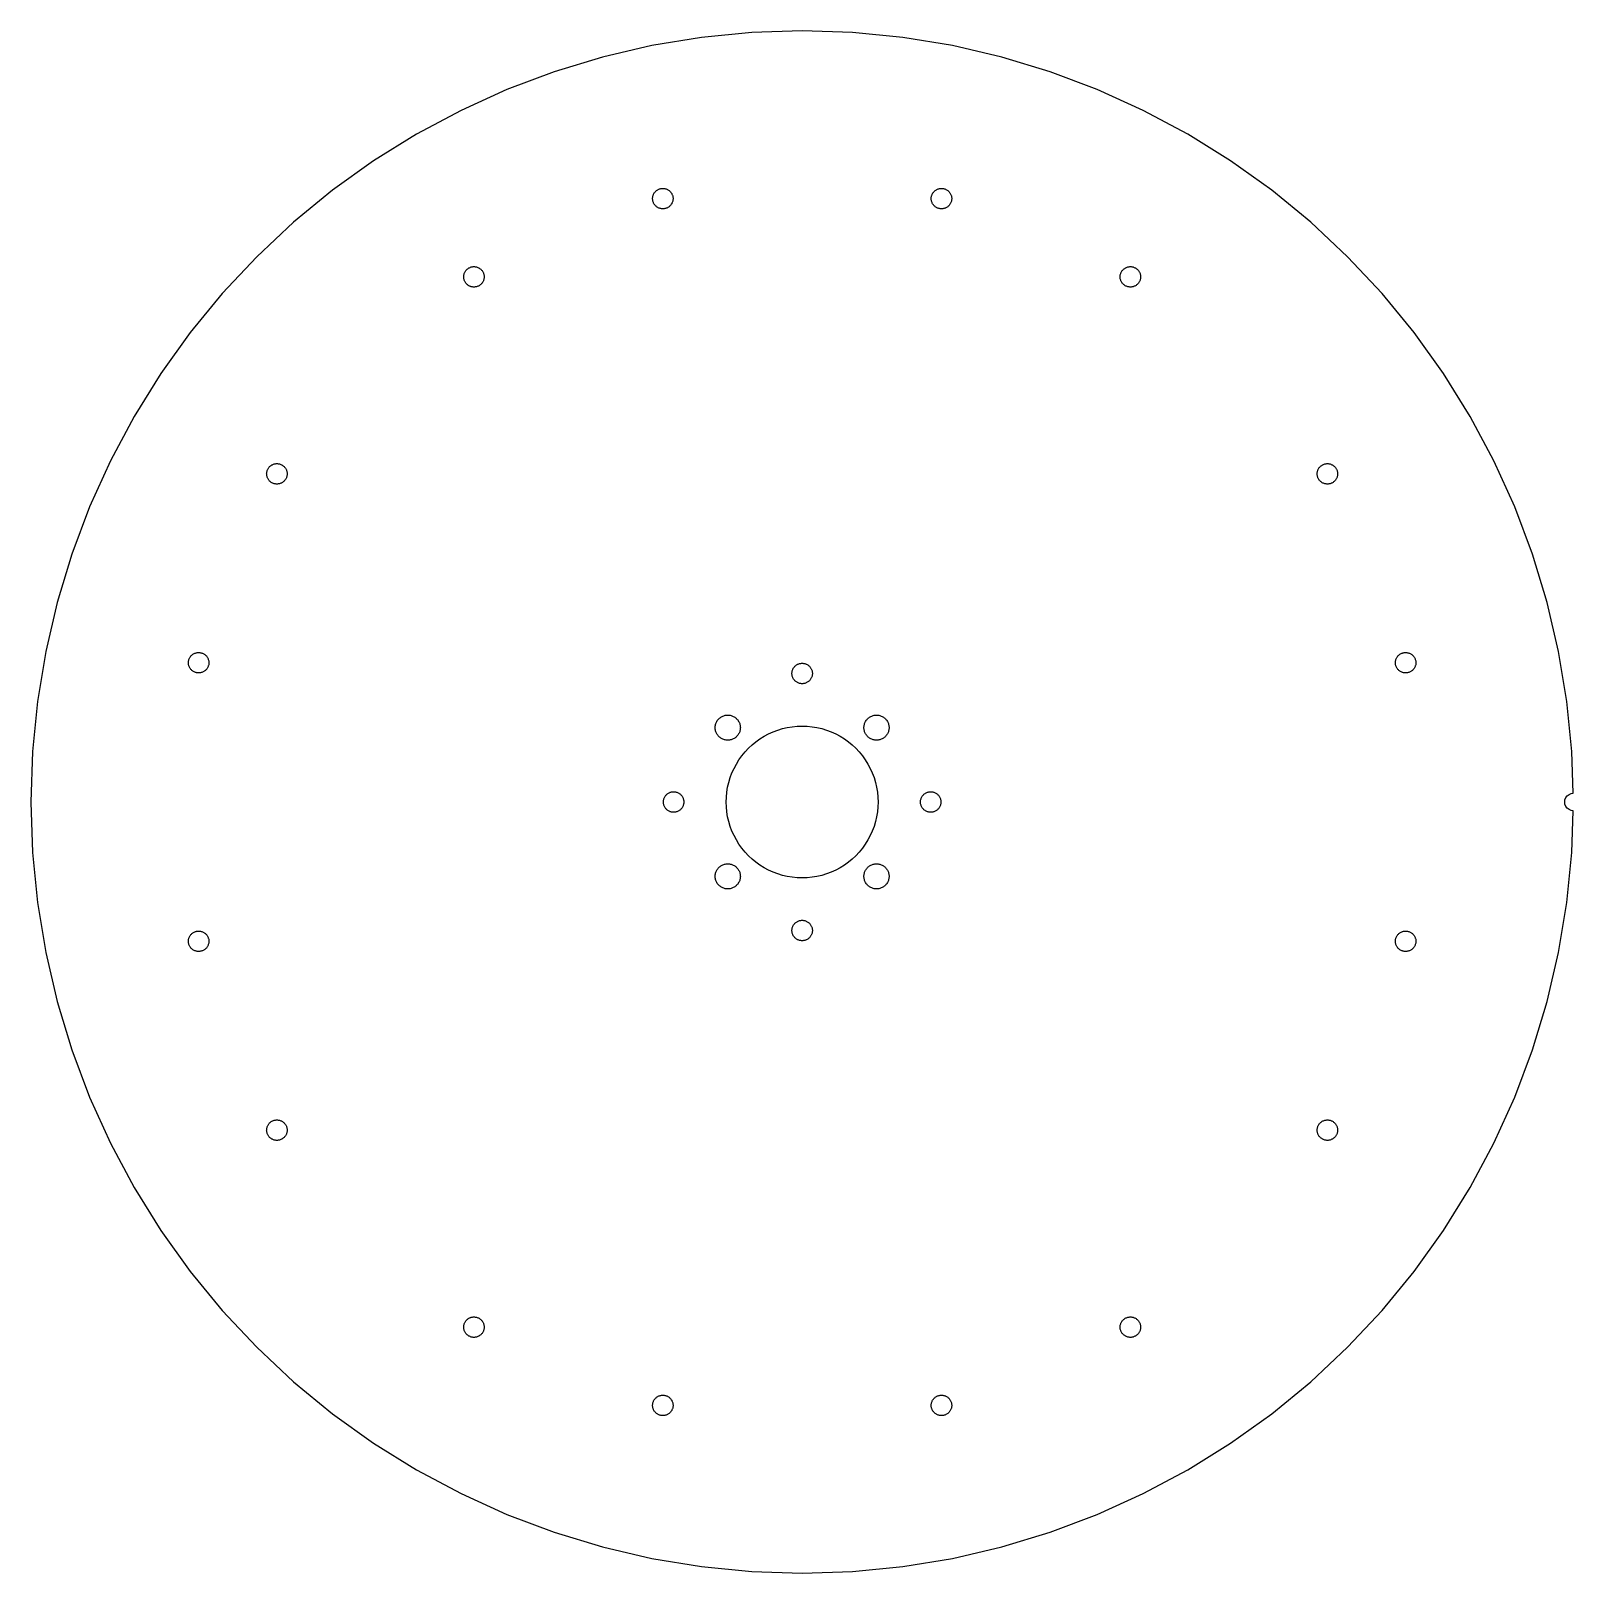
# Model space of a CAD drawing. Header units: metres. Extents: x -132 to 132, y -132 to 132.
import ezdxf

# ---------------------------------------------------------------- set-up
doc = ezdxf.new("R2010")
doc.units = ezdxf.units.M

msp = doc.modelspace()

# ---------------------------------------------------------------- linework, layer by layer
for p, q in [((0, 132), (-8.63321, 131.717)), ((8.63321, 131.717), (0, 132)), ((-25.7519, 129.464), (-34.1641, 127.502)), ((-17.2294, 130.871), (-25.7519, 129.464)), ((-8.63321, 131.717), (-17.2294, 130.871)), ((17.2294, 130.871), (8.63321, 131.717)), ((25.7519, 129.464), (17.2294, 130.871)), ((34.1641, 127.502), (25.7519, 129.464)), ((-34.1641, 127.502), (-42.43, 124.995)), ((42.43, 124.995), (34.1641, 127.502)), ((-42.43, 124.995), (-50.5142, 121.952)), ((50.5142, 121.952), (42.43, 124.995)), ((-50.5142, 121.952), (-58.3821, 118.387)), ((58.3821, 118.387), (50.5142, 121.952)), ((-58.3821, 118.387), (-66, 114.315)), ((66, 114.315), (58.3821, 118.387)), ((-66, 114.315), (-73.3353, 109.754)), ((73.3353, 109.754), (66, 114.315)), ((-73.3353, 109.754), (-80.3565, 104.723)), ((80.3565, 104.723), (73.3353, 109.754)), ((-80.3565, 104.723), (-87.0336, 99.2428)), ((-25.5948, 103.283), (-25.5911, 103.398)), ((-25.5911, 103.169), (-25.5948, 103.283)), ((-25.5911, 103.398), (-25.5798, 103.512)), ((-25.5798, 103.055), (-25.5911, 103.169)), ((-25.5798, 103.512), (-25.5612, 103.625)), ((-25.5612, 102.942), (-25.5798, 103.055)), ((-25.5612, 103.625), (-25.5352, 103.736)), ((-25.5352, 103.736), (-25.5019, 103.846)), ((-25.5019, 103.846), (-25.4616, 103.953)), ((-25.4616, 103.953), (-25.4143, 104.057)), ((-25.4143, 104.057), (-25.3604, 104.158)), ((-25.3604, 104.158), (-25.2999, 104.255)), ((-25.2999, 104.255), (-25.2332, 104.349)), ((-25.2332, 104.349), (-25.1605, 104.437)), ((-25.1605, 104.437), (-25.0822, 104.521)), ((-25.0822, 104.521), (-24.9987, 104.599)), ((-24.9987, 104.599), (-24.9101, 104.672)), ((-24.9101, 104.672), (-24.817, 104.738)), ((-24.817, 104.738), (-24.7198, 104.799)), ((-24.7198, 104.799), (-24.6188, 104.853)), ((-24.6188, 104.853), (-24.5145, 104.9)), ((-24.5145, 104.9), (-24.4073, 104.94)), ((-24.4073, 104.94), (-24.2977, 104.974)), ((-24.2977, 104.974), (-24.1862, 105)), ((-24.1862, 105), (-24.0732, 105.018)), ((-24.0732, 105.018), (-23.9593, 105.029)), ((-23.9593, 105.029), (-23.8448, 105.033)), ((-23.8448, 105.033), (-23.7303, 105.029)), ((-23.7303, 105.029), (-23.6164, 105.018)), ((-23.6164, 105.018), (-23.5034, 105)), ((-23.5034, 105), (-23.3919, 104.974)), ((-23.3919, 104.974), (-23.2823, 104.94)), ((-23.2823, 104.94), (-23.1751, 104.9)), ((-23.1751, 104.9), (-23.0708, 104.853)), ((-23.0708, 104.853), (-22.9698, 104.799)), ((-22.9698, 104.799), (-22.8726, 104.738)), ((-22.8726, 104.738), (-22.7795, 104.672)), ((-22.7795, 104.672), (-22.6909, 104.599)), ((-22.6909, 104.599), (-22.6074, 104.521)), ((-22.6074, 104.521), (-22.5291, 104.437)), ((-22.5291, 104.437), (-22.4564, 104.349)), ((-22.4564, 104.349), (-22.3897, 104.255)), ((-22.3897, 104.255), (-22.3293, 104.158)), ((-22.3293, 104.158), (-22.2753, 104.057)), ((-22.2753, 104.057), (-22.228, 103.953)), ((-22.228, 103.953), (-22.1877, 103.846)), ((-22.1877, 103.846), (-22.1544, 103.736)), ((-22.1544, 103.736), (-22.1284, 103.625)), ((-22.1284, 103.625), (-22.1098, 103.512)), ((-22.1098, 103.055), (-22.1284, 102.942)), ((-22.1098, 103.512), (-22.0986, 103.398)), ((-22.0986, 103.169), (-22.1098, 103.055)), ((-22.0986, 103.398), (-22.0948, 103.283)), ((-22.0948, 103.283), (-22.0986, 103.169)), ((22.0948, 103.283), (22.0986, 103.398)), ((22.0986, 103.169), (22.0948, 103.283)), ((22.0986, 103.398), (22.1098, 103.512)), ((22.1098, 103.055), (22.0986, 103.169)), ((22.1098, 103.512), (22.1284, 103.625)), ((22.1284, 102.942), (22.1098, 103.055)), ((22.1284, 103.625), (22.1544, 103.736)), ((22.1544, 103.736), (22.1877, 103.846)), ((22.1877, 103.846), (22.228, 103.953)), ((22.228, 103.953), (22.2753, 104.057)), ((22.2753, 104.057), (22.3293, 104.158)), ((22.3293, 104.158), (22.3897, 104.255)), ((22.3897, 104.255), (22.4564, 104.349)), ((22.4564, 104.349), (22.5291, 104.437)), ((22.5291, 104.437), (22.6074, 104.521)), ((22.6074, 104.521), (22.6909, 104.599)), ((22.6909, 104.599), (22.7795, 104.672)), ((22.7795, 104.672), (22.8726, 104.738)), ((22.8726, 104.738), (22.9698, 104.799)), ((22.9698, 104.799), (23.0708, 104.853)), ((23.0708, 104.853), (23.1751, 104.9)), ((23.1751, 104.9), (23.2823, 104.94)), ((23.2823, 104.94), (23.3919, 104.974)), ((23.3919, 104.974), (23.5034, 105)), ((23.5034, 105), (23.6164, 105.018)), ((23.6164, 105.018), (23.7303, 105.029)), ((23.7303, 105.029), (23.8448, 105.033)), ((23.8448, 105.033), (23.9593, 105.029)), ((23.9593, 105.029), (24.0732, 105.018)), ((24.0732, 105.018), (24.1862, 105)), ((24.1862, 105), (24.2977, 104.974)), ((24.2977, 104.974), (24.4073, 104.94)), ((24.4073, 104.94), (24.5145, 104.9)), ((24.5145, 104.9), (24.6188, 104.853)), ((24.6188, 104.853), (24.7198, 104.799)), ((24.7198, 104.799), (24.817, 104.738)), ((24.817, 104.738), (24.9101, 104.672)), ((24.9101, 104.672), (24.9987, 104.599)), ((24.9987, 104.599), (25.0822, 104.521)), ((25.0822, 104.521), (25.1605, 104.437)), ((25.1605, 104.437), (25.2332, 104.349)), ((25.2332, 104.349), (25.2999, 104.255)), ((25.2999, 104.255), (25.3604, 104.158)), ((25.3604, 104.158), (25.4143, 104.057)), ((25.4143, 104.057), (25.4616, 103.953)), ((25.4616, 103.953), (25.5019, 103.846)), ((25.5019, 103.846), (25.5352, 103.736)), ((25.5352, 103.736), (25.5612, 103.625)), ((25.5612, 103.625), (25.5798, 103.512)), ((25.5798, 103.055), (25.5612, 102.942)), ((25.5798, 103.512), (25.5911, 103.398)), ((25.5911, 103.169), (25.5798, 103.055)), ((25.5911, 103.398), (25.5948, 103.283)), ((25.5948, 103.283), (25.5911, 103.169)), ((87.0336, 99.2428), (80.3565, 104.723)), ((-25.5352, 102.83), (-25.5612, 102.942)), ((-25.5019, 102.721), (-25.5352, 102.83)), ((-25.4616, 102.614), (-25.5019, 102.721)), ((-25.4143, 102.509), (-25.4616, 102.614)), ((-25.3604, 102.408), (-25.4143, 102.509)), ((-25.2999, 102.311), (-25.3604, 102.408)), ((-25.2332, 102.218), (-25.2999, 102.311)), ((-25.1605, 102.129), (-25.2332, 102.218)), ((-25.0822, 102.046), (-25.1605, 102.129)), ((-24.9987, 101.967), (-25.0822, 102.046)), ((-24.9101, 101.895), (-24.9987, 101.967)), ((-24.817, 101.828), (-24.9101, 101.895)), ((-24.7198, 101.768), (-24.817, 101.828)), ((-24.6188, 101.714), (-24.7198, 101.768)), ((-24.5145, 101.666), (-24.6188, 101.714)), ((-24.4073, 101.626), (-24.5145, 101.666)), ((-24.2977, 101.593), (-24.4073, 101.626)), ((-24.1862, 101.567), (-24.2977, 101.593)), ((-24.0732, 101.548), (-24.1862, 101.567)), ((-23.9593, 101.537), (-24.0732, 101.548)), ((-23.8448, 101.533), (-23.9593, 101.537)), ((-23.7303, 101.537), (-23.8448, 101.533)), ((-23.6164, 101.548), (-23.7303, 101.537)), ((-23.5034, 101.567), (-23.6164, 101.548)), ((-23.3919, 101.593), (-23.5034, 101.567)), ((-23.2823, 101.626), (-23.3919, 101.593)), ((-23.1751, 101.666), (-23.2823, 101.626)), ((-23.0708, 101.714), (-23.1751, 101.666)), ((-22.9698, 101.768), (-23.0708, 101.714)), ((-22.8726, 101.828), (-22.9698, 101.768)), ((-22.7795, 101.895), (-22.8726, 101.828)), ((-22.6909, 101.967), (-22.7795, 101.895)), ((-22.6074, 102.046), (-22.6909, 101.967)), ((-22.5291, 102.129), (-22.6074, 102.046)), ((-22.4564, 102.218), (-22.5291, 102.129)), ((-22.3897, 102.311), (-22.4564, 102.218)), ((-22.3293, 102.408), (-22.3897, 102.311)), ((-22.2753, 102.509), (-22.3293, 102.408)), ((-22.228, 102.614), (-22.2753, 102.509)), ((-22.1877, 102.721), (-22.228, 102.614)), ((-22.1544, 102.83), (-22.1877, 102.721)), ((-22.1284, 102.942), (-22.1544, 102.83)), ((22.1544, 102.83), (22.1284, 102.942)), ((22.1877, 102.721), (22.1544, 102.83)), ((22.228, 102.614), (22.1877, 102.721)), ((22.2753, 102.509), (22.228, 102.614)), ((22.3293, 102.408), (22.2753, 102.509)), ((22.3897, 102.311), (22.3293, 102.408)), ((22.4564, 102.218), (22.3897, 102.311)), ((22.5291, 102.129), (22.4564, 102.218)), ((22.6074, 102.046), (22.5291, 102.129)), ((22.6909, 101.967), (22.6074, 102.046)), ((22.7795, 101.895), (22.6909, 101.967)), ((22.8726, 101.828), (22.7795, 101.895)), ((22.9698, 101.768), (22.8726, 101.828)), ((23.0708, 101.714), (22.9698, 101.768)), ((23.1751, 101.666), (23.0708, 101.714)), ((23.2823, 101.626), (23.1751, 101.666)), ((23.3919, 101.593), (23.2823, 101.626)), ((23.5034, 101.567), (23.3919, 101.593)), ((23.6164, 101.548), (23.5034, 101.567)), ((23.7303, 101.537), (23.6164, 101.548)), ((23.8448, 101.533), (23.7303, 101.537)), ((23.9593, 101.537), (23.8448, 101.533)), ((24.0732, 101.548), (23.9593, 101.537)), ((24.1862, 101.567), (24.0732, 101.548)), ((24.2977, 101.593), (24.1862, 101.567)), ((24.4073, 101.626), (24.2977, 101.593)), ((24.5145, 101.666), (24.4073, 101.626)), ((24.6188, 101.714), (24.5145, 101.666)), ((24.7198, 101.768), (24.6188, 101.714)), ((24.817, 101.828), (24.7198, 101.768)), ((24.9101, 101.895), (24.817, 101.828)), ((24.9987, 101.967), (24.9101, 101.895)), ((25.0822, 102.046), (24.9987, 101.967)), ((25.1605, 102.129), (25.0822, 102.046)), ((25.2332, 102.218), (25.1605, 102.129)), ((25.2999, 102.311), (25.2332, 102.218)), ((25.3604, 102.408), (25.2999, 102.311)), ((25.4143, 102.509), (25.3604, 102.408)), ((25.4616, 102.614), (25.4143, 102.509)), ((25.5019, 102.721), (25.4616, 102.614)), ((25.5352, 102.83), (25.5019, 102.721)), ((25.5612, 102.942), (25.5352, 102.83)), ((-87.0336, 99.2428), (-93.3381, 93.3381)), ((93.3381, 93.3381), (87.0336, 99.2428)), ((-93.3381, 93.3381), (-99.2428, 87.0336)), ((99.2428, 87.0336), (93.3381, 93.3381)), ((-57.9214, 89.8931), (-57.9177, 90.0076)), ((-57.9177, 89.7786), (-57.9214, 89.8931)), ((-57.9177, 90.0076), (-57.9065, 90.1215)), ((-57.9065, 89.6647), (-57.9177, 89.7786)), ((-57.9065, 90.1215), (-57.8878, 90.2345)), ((-57.8878, 90.2345), (-57.8618, 90.346)), ((-57.8618, 90.346), (-57.8286, 90.4556)), ((-57.8286, 90.4556), (-57.7882, 90.5628)), ((-57.7882, 90.5628), (-57.741, 90.6671)), ((-57.741, 90.6671), (-57.687, 90.7681)), ((-57.687, 90.7681), (-57.6265, 90.8653)), ((-57.6265, 90.8653), (-57.5598, 90.9584)), ((-57.5598, 90.9584), (-57.4872, 91.047)), ((-57.4872, 91.047), (-57.4089, 91.1305)), ((-57.4089, 91.1305), (-57.3253, 91.2088)), ((-57.3253, 91.2088), (-57.2368, 91.2815)), ((-57.2368, 91.2815), (-57.1437, 91.3482)), ((-57.1437, 91.3482), (-57.0464, 91.4086)), ((-57.0464, 91.4086), (-56.9454, 91.4626)), ((-56.9454, 91.4626), (-56.8411, 91.5099)), ((-56.8411, 91.5099), (-56.7339, 91.5502)), ((-56.7339, 91.5502), (-56.6244, 91.5835)), ((-56.6244, 91.5835), (-56.5128, 91.6095)), ((-56.5128, 91.6095), (-56.3999, 91.6281)), ((-56.3999, 91.6281), (-56.2859, 91.6393)), ((-56.2859, 91.6393), (-56.1714, 91.6431)), ((-56.1714, 91.6431), (-56.057, 91.6393)), ((-56.057, 91.6393), (-55.943, 91.6281)), ((-55.943, 91.6281), (-55.83, 91.6095)), ((-55.83, 91.6095), (-55.7185, 91.5835)), ((-55.7185, 91.5835), (-55.6089, 91.5502)), ((-55.6089, 91.5502), (-55.5017, 91.5099)), ((-55.5017, 91.5099), (-55.3974, 91.4626)), ((-55.3974, 91.4626), (-55.2964, 91.4086)), ((-55.2964, 91.4086), (-55.1992, 91.3482)), ((-55.1992, 91.3482), (-55.1061, 91.2815)), ((-55.1061, 91.2815), (-55.0176, 91.2088)), ((-55.0176, 91.2088), (-54.934, 91.1305)), ((-54.934, 91.1305), (-54.8557, 91.047)), ((-54.8557, 91.047), (-54.7831, 90.9584)), ((-54.7831, 90.9584), (-54.7164, 90.8653)), ((-54.7164, 90.8653), (-54.6559, 90.7681)), ((-54.6559, 90.7681), (-54.6019, 90.6671)), ((-54.6019, 90.6671), (-54.5546, 90.5628)), ((-54.5546, 90.5628), (-54.5143, 90.4556)), ((-54.5143, 90.4556), (-54.4811, 90.346)), ((-54.4811, 90.346), (-54.4551, 90.2345)), ((-54.4551, 90.2345), (-54.4364, 90.1215)), ((-54.4364, 90.1215), (-54.4252, 90.0076)), ((-54.4252, 89.7786), (-54.4364, 89.6647)), ((-54.4252, 90.0076), (-54.4214, 89.8931)), ((-54.4214, 89.8931), (-54.4252, 89.7786)), ((54.4214, 89.8931), (54.4252, 90.0076)), ((54.4252, 89.7786), (54.4214, 89.8931)), ((54.4252, 90.0076), (54.4364, 90.1215)), ((54.4364, 89.6647), (54.4252, 89.7786)), ((54.4364, 90.1215), (54.4551, 90.2345)), ((54.4551, 90.2345), (54.4811, 90.346)), ((54.4811, 90.346), (54.5143, 90.4556)), ((54.5143, 90.4556), (54.5546, 90.5628)), ((54.5546, 90.5628), (54.6019, 90.6671)), ((54.6019, 90.6671), (54.6559, 90.7681)), ((54.6559, 90.7681), (54.7164, 90.8653)), ((54.7164, 90.8653), (54.7831, 90.9584)), ((54.7831, 90.9584), (54.8557, 91.047)), ((54.8557, 91.047), (54.934, 91.1305)), ((54.934, 91.1305), (55.0176, 91.2088)), ((55.0176, 91.2088), (55.1061, 91.2815)), ((55.1061, 91.2815), (55.1992, 91.3482)), ((55.1992, 91.3482), (55.2964, 91.4086)), ((55.2964, 91.4086), (55.3974, 91.4626)), ((55.3974, 91.4626), (55.5017, 91.5099)), ((55.5017, 91.5099), (55.6089, 91.5502)), ((55.6089, 91.5502), (55.7185, 91.5835)), ((55.7185, 91.5835), (55.83, 91.6095)), ((55.83, 91.6095), (55.943, 91.6281)), ((55.943, 91.6281), (56.057, 91.6393)), ((56.057, 91.6393), (56.1714, 91.6431)), ((56.1714, 91.6431), (56.2859, 91.6393)), ((56.2859, 91.6393), (56.3999, 91.6281)), ((56.3999, 91.6281), (56.5128, 91.6095)), ((56.5128, 91.6095), (56.6244, 91.5835)), ((56.6244, 91.5835), (56.7339, 91.5502)), ((56.7339, 91.5502), (56.8411, 91.5099)), ((56.8411, 91.5099), (56.9454, 91.4626)), ((56.9454, 91.4626), (57.0464, 91.4086)), ((57.0464, 91.4086), (57.1437, 91.3482)), ((57.1437, 91.3482), (57.2368, 91.2815)), ((57.2368, 91.2815), (57.3253, 91.2088)), ((57.3253, 91.2088), (57.4089, 91.1305)), ((57.4089, 91.1305), (57.4872, 91.047)), ((57.4872, 91.047), (57.5598, 90.9584)), ((57.5598, 90.9584), (57.6265, 90.8653)), ((57.6265, 90.8653), (57.687, 90.7681)), ((57.687, 90.7681), (57.741, 90.6671)), ((57.741, 90.6671), (57.7882, 90.5628)), ((57.7882, 90.5628), (57.8286, 90.4556)), ((57.8286, 90.4556), (57.8618, 90.346)), ((57.8618, 90.346), (57.8878, 90.2345)), ((57.8878, 90.2345), (57.9065, 90.1215)), ((57.9065, 90.1215), (57.9177, 90.0076)), ((57.9177, 89.7786), (57.9065, 89.6647)), ((57.9177, 90.0076), (57.9214, 89.8931)), ((57.9214, 89.8931), (57.9177, 89.7786)), ((-57.8878, 89.5517), (-57.9065, 89.6647)), ((-57.8618, 89.4402), (-57.8878, 89.5517)), ((-57.8286, 89.3306), (-57.8618, 89.4402)), ((-57.7882, 89.2234), (-57.8286, 89.3306)), ((-57.741, 89.1191), (-57.7882, 89.2234)), ((-57.687, 89.0181), (-57.741, 89.1191)), ((-57.6265, 88.9208), (-57.687, 89.0181)), ((-57.5598, 88.8278), (-57.6265, 88.9208)), ((-57.4872, 88.7392), (-57.5598, 88.8278)), ((-57.4089, 88.6557), (-57.4872, 88.7392)), ((-57.3253, 88.5774), (-57.4089, 88.6557)), ((-57.2368, 88.5047), (-57.3253, 88.5774)), ((-57.1437, 88.438), (-57.2368, 88.5047)), ((-57.0464, 88.3775), (-57.1437, 88.438)), ((-56.9454, 88.3236), (-57.0464, 88.3775)), ((-56.8411, 88.2763), (-56.9454, 88.3236)), ((-56.7339, 88.236), (-56.8411, 88.2763)), ((-56.6244, 88.2027), (-56.7339, 88.236)), ((-56.5128, 88.1767), (-56.6244, 88.2027)), ((-56.3999, 88.1581), (-56.5128, 88.1767)), ((-56.2859, 88.1468), (-56.3999, 88.1581)), ((-56.1714, 88.1431), (-56.2859, 88.1468)), ((-56.057, 88.1468), (-56.1714, 88.1431)), ((-55.943, 88.1581), (-56.057, 88.1468)), ((-55.83, 88.1767), (-55.943, 88.1581)), ((-55.7185, 88.2027), (-55.83, 88.1767)), ((-55.6089, 88.236), (-55.7185, 88.2027)), ((-55.5017, 88.2763), (-55.6089, 88.236)), ((-55.3974, 88.3236), (-55.5017, 88.2763)), ((-55.2964, 88.3775), (-55.3974, 88.3236)), ((-55.1992, 88.438), (-55.2964, 88.3775)), ((-55.1061, 88.5047), (-55.1992, 88.438)), ((-55.0176, 88.5774), (-55.1061, 88.5047)), ((-54.934, 88.6557), (-55.0176, 88.5774)), ((-54.8557, 88.7392), (-54.934, 88.6557)), ((-54.7831, 88.8278), (-54.8557, 88.7392)), ((-54.7164, 88.9208), (-54.7831, 88.8278)), ((-54.6559, 89.0181), (-54.7164, 88.9208)), ((-54.6019, 89.1191), (-54.6559, 89.0181)), ((-54.5546, 89.2234), (-54.6019, 89.1191)), ((-54.5143, 89.3306), (-54.5546, 89.2234)), ((-54.4811, 89.4402), (-54.5143, 89.3306)), ((-54.4551, 89.5517), (-54.4811, 89.4402)), ((-54.4364, 89.6647), (-54.4551, 89.5517)), ((54.4551, 89.5517), (54.4364, 89.6647)), ((54.4811, 89.4402), (54.4551, 89.5517)), ((54.5143, 89.3306), (54.4811, 89.4402)), ((54.5546, 89.2234), (54.5143, 89.3306)), ((54.6019, 89.1191), (54.5546, 89.2234)), ((54.6559, 89.0181), (54.6019, 89.1191)), ((54.7164, 88.9208), (54.6559, 89.0181)), ((54.7831, 88.8278), (54.7164, 88.9208)), ((54.8557, 88.7392), (54.7831, 88.8278)), ((54.934, 88.6557), (54.8557, 88.7392)), ((55.0176, 88.5774), (54.934, 88.6557)), ((55.1061, 88.5047), (55.0176, 88.5774)), ((55.1992, 88.438), (55.1061, 88.5047)), ((55.2964, 88.3775), (55.1992, 88.438)), ((55.3974, 88.3236), (55.2964, 88.3775)), ((55.5017, 88.2763), (55.3974, 88.3236)), ((55.6089, 88.236), (55.5017, 88.2763)), ((55.7185, 88.2027), (55.6089, 88.236)), ((55.83, 88.1767), (55.7185, 88.2027)), ((55.943, 88.1581), (55.83, 88.1767)), ((56.057, 88.1468), (55.943, 88.1581)), ((56.1714, 88.1431), (56.057, 88.1468)), ((56.2859, 88.1468), (56.1714, 88.1431)), ((56.3999, 88.1581), (56.2859, 88.1468)), ((56.5128, 88.1767), (56.3999, 88.1581)), ((56.6244, 88.2027), (56.5128, 88.1767)), ((56.7339, 88.236), (56.6244, 88.2027)), ((56.8411, 88.2763), (56.7339, 88.236)), ((56.9454, 88.3236), (56.8411, 88.2763)), ((57.0464, 88.3775), (56.9454, 88.3236)), ((57.1437, 88.438), (57.0464, 88.3775)), ((57.2368, 88.5047), (57.1437, 88.438)), ((57.3253, 88.5774), (57.2368, 88.5047)), ((57.4089, 88.6557), (57.3253, 88.5774)), ((57.4872, 88.7392), (57.4089, 88.6557)), ((57.5598, 88.8278), (57.4872, 88.7392)), ((57.6265, 88.9208), (57.5598, 88.8278)), ((57.687, 89.0181), (57.6265, 88.9208)), ((57.741, 89.1191), (57.687, 89.0181)), ((57.7882, 89.2234), (57.741, 89.1191)), ((57.8286, 89.3306), (57.7882, 89.2234)), ((57.8618, 89.4402), (57.8286, 89.3306)), ((57.8878, 89.5517), (57.8618, 89.4402)), ((57.9065, 89.6647), (57.8878, 89.5517)), ((-99.2428, 87.0336), (-104.723, 80.3565)), ((104.723, 80.3565), (99.2428, 87.0336)), ((-104.723, 80.3565), (-109.754, 73.3353)), ((109.754, 73.3353), (104.723, 80.3565)), ((-109.754, 73.3353), (-114.315, 66)), ((114.315, 66), (109.754, 73.3353)), ((-114.315, 66), (-118.387, 58.3821)), ((118.387, 58.3821), (114.315, 66)), ((-118.387, 58.3821), (-121.952, 50.5142)), ((121.952, 50.5142), (118.387, 58.3821)), ((-91.6431, 56.1714), (-91.6393, 56.2859)), ((-91.6393, 56.057), (-91.6431, 56.1714)), ((-91.6393, 56.2859), (-91.6281, 56.3999)), ((-91.6281, 55.943), (-91.6393, 56.057)), ((-91.6281, 56.3999), (-91.6095, 56.5128)), ((-91.6095, 55.83), (-91.6281, 55.943)), ((-91.6095, 56.5128), (-91.5835, 56.6244)), ((-91.5835, 55.7185), (-91.6095, 55.83)), ((-91.5835, 56.6244), (-91.5502, 56.7339)), ((-91.5502, 55.6089), (-91.5835, 55.7185)), ((-91.5502, 56.7339), (-91.5099, 56.8411)), ((-91.5099, 55.5017), (-91.5502, 55.6089)), ((-91.5099, 56.8411), (-91.4626, 56.9454)), ((-91.4626, 55.3974), (-91.5099, 55.5017)), ((-91.4626, 56.9454), (-91.4086, 57.0464)), ((-91.4086, 57.0464), (-91.3482, 57.1437)), ((-91.3482, 57.1437), (-91.2815, 57.2368)), ((-91.2815, 57.2368), (-91.2088, 57.3253)), ((-91.2088, 57.3253), (-91.1305, 57.4089)), ((-91.1305, 57.4089), (-91.047, 57.4872)), ((-91.047, 57.4872), (-90.9584, 57.5598)), ((-90.9584, 57.5598), (-90.8653, 57.6265)), ((-90.8653, 57.6265), (-90.7681, 57.687)), ((-90.7681, 57.687), (-90.6671, 57.741)), ((-90.6671, 57.741), (-90.5628, 57.7882)), ((-90.5628, 57.7882), (-90.4556, 57.8286)), ((-90.4556, 57.8286), (-90.346, 57.8618)), ((-90.346, 57.8618), (-90.2345, 57.8878)), ((-90.2345, 57.8878), (-90.1215, 57.9065)), ((-90.1215, 57.9065), (-90.0076, 57.9177)), ((-90.0076, 57.9177), (-89.8931, 57.9214)), ((-89.8931, 57.9214), (-89.7786, 57.9177)), ((-89.7786, 57.9177), (-89.6647, 57.9065)), ((-89.6647, 57.9065), (-89.5517, 57.8878)), ((-89.5517, 57.8878), (-89.4402, 57.8618)), ((-89.4402, 57.8618), (-89.3306, 57.8286)), ((-89.3306, 57.8286), (-89.2234, 57.7882)), ((-89.2234, 57.7882), (-89.1191, 57.741)), ((-89.1191, 57.741), (-89.0181, 57.687)), ((-89.0181, 57.687), (-88.9208, 57.6265)), ((-88.9208, 57.6265), (-88.8278, 57.5598)), ((-88.8278, 57.5598), (-88.7392, 57.4872)), ((-88.7392, 57.4872), (-88.6557, 57.4089)), ((-88.6557, 57.4089), (-88.5774, 57.3253)), ((-88.5774, 57.3253), (-88.5047, 57.2368)), ((-88.5047, 57.2368), (-88.438, 57.1437)), ((-88.438, 57.1437), (-88.3775, 57.0464)), ((-88.3775, 57.0464), (-88.3236, 56.9454)), ((-88.3236, 56.9454), (-88.2763, 56.8411)), ((-88.2763, 55.5017), (-88.3236, 55.3974)), ((-88.2763, 56.8411), (-88.236, 56.7339)), ((-88.236, 55.6089), (-88.2763, 55.5017)), ((-88.236, 56.7339), (-88.2027, 56.6244)), ((-88.2027, 55.7185), (-88.236, 55.6089)), ((-88.2027, 56.6244), (-88.1767, 56.5128)), ((-88.1767, 55.83), (-88.2027, 55.7185)), ((-88.1767, 56.5128), (-88.1581, 56.3999)), ((-88.1581, 55.943), (-88.1767, 55.83)), ((-88.1581, 56.3999), (-88.1468, 56.2859)), ((-88.1468, 56.057), (-88.1581, 55.943)), ((-88.1468, 56.2859), (-88.1431, 56.1714)), ((-88.1431, 56.1714), (-88.1468, 56.057)), ((88.1431, 56.1714), (88.1468, 56.2859)), ((88.1468, 56.057), (88.1431, 56.1714)), ((88.1468, 56.2859), (88.1581, 56.3999)), ((88.1581, 55.943), (88.1468, 56.057)), ((88.1581, 56.3999), (88.1767, 56.5128)), ((88.1767, 55.83), (88.1581, 55.943)), ((88.1767, 56.5128), (88.2027, 56.6244)), ((88.2027, 55.7185), (88.1767, 55.83)), ((88.2027, 56.6244), (88.236, 56.7339)), ((88.236, 55.6089), (88.2027, 55.7185)), ((88.236, 56.7339), (88.2763, 56.8411)), ((88.2763, 55.5017), (88.236, 55.6089)), ((88.2763, 56.8411), (88.3236, 56.9454)), ((88.3236, 55.3974), (88.2763, 55.5017)), ((88.3236, 56.9454), (88.3775, 57.0464)), ((88.3775, 57.0464), (88.438, 57.1437)), ((88.438, 57.1437), (88.5047, 57.2368)), ((88.5047, 57.2368), (88.5774, 57.3253)), ((88.5774, 57.3253), (88.6557, 57.4089)), ((88.6557, 57.4089), (88.7392, 57.4872)), ((88.7392, 57.4872), (88.8278, 57.5598)), ((88.8278, 57.5598), (88.9208, 57.6265)), ((88.9208, 57.6265), (89.0181, 57.687)), ((89.0181, 57.687), (89.1191, 57.741)), ((89.1191, 57.741), (89.2234, 57.7882)), ((89.2234, 57.7882), (89.3306, 57.8286)), ((89.3306, 57.8286), (89.4402, 57.8618)), ((89.4402, 57.8618), (89.5517, 57.8878)), ((89.5517, 57.8878), (89.6647, 57.9065)), ((89.6647, 57.9065), (89.7786, 57.9177)), ((89.7786, 57.9177), (89.8931, 57.9214)), ((89.8931, 57.9214), (90.0076, 57.9177)), ((90.0076, 57.9177), (90.1215, 57.9065)), ((90.1215, 57.9065), (90.2345, 57.8878)), ((90.2345, 57.8878), (90.346, 57.8618)), ((90.346, 57.8618), (90.4556, 57.8286)), ((90.4556, 57.8286), (90.5628, 57.7882)), ((90.5628, 57.7882), (90.6671, 57.741)), ((90.6671, 57.741), (90.7681, 57.687)), ((90.7681, 57.687), (90.8653, 57.6265)), ((90.8653, 57.6265), (90.9584, 57.5598)), ((90.9584, 57.5598), (91.047, 57.4872)), ((91.047, 57.4872), (91.1305, 57.4089)), ((91.1305, 57.4089), (91.2088, 57.3253)), ((91.2088, 57.3253), (91.2815, 57.2368)), ((91.2815, 57.2368), (91.3482, 57.1437)), ((91.3482, 57.1437), (91.4086, 57.0464)), ((91.4086, 57.0464), (91.4626, 56.9454)), ((91.4626, 56.9454), (91.5099, 56.8411)), ((91.5099, 55.5017), (91.4626, 55.3974)), ((91.5099, 56.8411), (91.5502, 56.7339)), ((91.5502, 55.6089), (91.5099, 55.5017)), ((91.5502, 56.7339), (91.5835, 56.6244)), ((91.5835, 55.7185), (91.5502, 55.6089)), ((91.5835, 56.6244), (91.6095, 56.5128)), ((91.6095, 55.83), (91.5835, 55.7185)), ((91.6095, 56.5128), (91.6281, 56.3999)), ((91.6281, 55.943), (91.6095, 55.83)), ((91.6281, 56.3999), (91.6393, 56.2859)), ((91.6393, 56.057), (91.6281, 55.943)), ((91.6393, 56.2859), (91.6431, 56.1714)), ((91.6431, 56.1714), (91.6393, 56.057)), ((-91.4086, 55.2964), (-91.4626, 55.3974)), ((-91.3482, 55.1992), (-91.4086, 55.2964)), ((-91.2815, 55.1061), (-91.3482, 55.1992)), ((-91.2088, 55.0176), (-91.2815, 55.1061)), ((-91.1305, 54.934), (-91.2088, 55.0176)), ((-91.047, 54.8557), (-91.1305, 54.934)), ((-90.9584, 54.7831), (-91.047, 54.8557)), ((-90.8653, 54.7164), (-90.9584, 54.7831)), ((-90.7681, 54.6559), (-90.8653, 54.7164)), ((-90.6671, 54.6019), (-90.7681, 54.6559)), ((-90.5628, 54.5546), (-90.6671, 54.6019)), ((-90.4556, 54.5143), (-90.5628, 54.5546)), ((-90.346, 54.4811), (-90.4556, 54.5143)), ((-90.2345, 54.4551), (-90.346, 54.4811)), ((-90.1215, 54.4364), (-90.2345, 54.4551)), ((-90.0076, 54.4252), (-90.1215, 54.4364)), ((-89.8931, 54.4214), (-90.0076, 54.4252)), ((-89.7786, 54.4252), (-89.8931, 54.4214)), ((-89.6647, 54.4364), (-89.7786, 54.4252)), ((-89.5517, 54.4551), (-89.6647, 54.4364)), ((-89.4402, 54.4811), (-89.5517, 54.4551)), ((-89.3306, 54.5143), (-89.4402, 54.4811)), ((-89.2234, 54.5546), (-89.3306, 54.5143)), ((-89.1191, 54.6019), (-89.2234, 54.5546)), ((-89.0181, 54.6559), (-89.1191, 54.6019)), ((-88.9208, 54.7164), (-89.0181, 54.6559)), ((-88.8278, 54.7831), (-88.9208, 54.7164)), ((-88.7392, 54.8557), (-88.8278, 54.7831)), ((-88.6557, 54.934), (-88.7392, 54.8557)), ((-88.5774, 55.0176), (-88.6557, 54.934)), ((-88.5047, 55.1061), (-88.5774, 55.0176)), ((-88.438, 55.1992), (-88.5047, 55.1061)), ((-88.3775, 55.2964), (-88.438, 55.1992)), ((-88.3236, 55.3974), (-88.3775, 55.2964)), ((88.3775, 55.2964), (88.3236, 55.3974)), ((88.438, 55.1992), (88.3775, 55.2964)), ((88.5047, 55.1061), (88.438, 55.1992)), ((88.5774, 55.0176), (88.5047, 55.1061)), ((88.6557, 54.934), (88.5774, 55.0176)), ((88.7392, 54.8557), (88.6557, 54.934)), ((88.8278, 54.7831), (88.7392, 54.8557)), ((88.9208, 54.7164), (88.8278, 54.7831)), ((89.0181, 54.6559), (88.9208, 54.7164)), ((89.1191, 54.6019), (89.0181, 54.6559)), ((89.2234, 54.5546), (89.1191, 54.6019)), ((89.3306, 54.5143), (89.2234, 54.5546)), ((89.4402, 54.4811), (89.3306, 54.5143)), ((89.5517, 54.4551), (89.4402, 54.4811)), ((89.6647, 54.4364), (89.5517, 54.4551)), ((89.7786, 54.4252), (89.6647, 54.4364)), ((89.8931, 54.4214), (89.7786, 54.4252)), ((90.0076, 54.4252), (89.8931, 54.4214)), ((90.1215, 54.4364), (90.0076, 54.4252)), ((90.2345, 54.4551), (90.1215, 54.4364)), ((90.346, 54.4811), (90.2345, 54.4551)), ((90.4556, 54.5143), (90.346, 54.4811)), ((90.5628, 54.5546), (90.4556, 54.5143)), ((90.6671, 54.6019), (90.5628, 54.5546)), ((90.7681, 54.6559), (90.6671, 54.6019)), ((90.8653, 54.7164), (90.7681, 54.6559)), ((90.9584, 54.7831), (90.8653, 54.7164)), ((91.047, 54.8557), (90.9584, 54.7831)), ((91.1305, 54.934), (91.047, 54.8557)), ((91.2088, 55.0176), (91.1305, 54.934)), ((91.2815, 55.1061), (91.2088, 55.0176)), ((91.3482, 55.1992), (91.2815, 55.1061)), ((91.4086, 55.2964), (91.3482, 55.1992)), ((91.4626, 55.3974), (91.4086, 55.2964)), ((-121.952, 50.5142), (-124.995, 42.43)), ((124.995, 42.43), (121.952, 50.5142)), ((-124.995, 42.43), (-127.502, 34.1641)), ((127.502, 34.1641), (124.995, 42.43)), ((-127.502, 34.1641), (-129.464, 25.7519)), ((129.464, 25.7519), (127.502, 34.1641)), ((-129.464, 25.7519), (-130.871, 17.2294)), ((-105.033, 23.8448), (-105.029, 23.9593)), ((-105.029, 23.7303), (-105.033, 23.8448)), ((-105.029, 23.9593), (-105.018, 24.0732)), ((-105.018, 24.0732), (-105, 24.1862)), ((-105, 24.1862), (-104.974, 24.2977)), ((-104.974, 24.2977), (-104.94, 24.4073)), ((-104.94, 24.4073), (-104.9, 24.5145)), ((-104.9, 24.5145), (-104.853, 24.6188)), ((-104.853, 24.6188), (-104.799, 24.7198)), ((-104.799, 24.7198), (-104.738, 24.817)), ((-104.738, 24.817), (-104.672, 24.9101)), ((-104.672, 24.9101), (-104.599, 24.9987)), ((-104.599, 24.9987), (-104.521, 25.0822)), ((-104.521, 25.0822), (-104.437, 25.1605)), ((-104.437, 25.1605), (-104.349, 25.2332)), ((-104.349, 25.2332), (-104.255, 25.2999)), ((-104.255, 25.2999), (-104.158, 25.3604)), ((-104.158, 25.3604), (-104.057, 25.4143)), ((-104.057, 25.4143), (-103.953, 25.4616)), ((-103.953, 25.4616), (-103.846, 25.5019)), ((-103.846, 25.5019), (-103.736, 25.5352)), ((-103.736, 25.5352), (-103.625, 25.5612)), ((-103.625, 25.5612), (-103.512, 25.5798)), ((-103.512, 25.5798), (-103.398, 25.5911)), ((-103.398, 25.5911), (-103.283, 25.5948)), ((-103.283, 25.5948), (-103.169, 25.5911)), ((-103.169, 25.5911), (-103.055, 25.5798)), ((-103.055, 25.5798), (-102.942, 25.5612)), ((-102.942, 25.5612), (-102.83, 25.5352)), ((-102.83, 25.5352), (-102.721, 25.5019)), ((-102.721, 25.5019), (-102.614, 25.4616)), ((-102.614, 25.4616), (-102.509, 25.4143)), ((-102.509, 25.4143), (-102.408, 25.3604)), ((-102.408, 25.3604), (-102.311, 25.2999)), ((-102.311, 25.2999), (-102.218, 25.2332)), ((-102.218, 25.2332), (-102.129, 25.1605)), ((-102.129, 25.1605), (-102.046, 25.0822)), ((-102.046, 25.0822), (-101.967, 24.9987)), ((-101.967, 24.9987), (-101.895, 24.9101)), ((-101.895, 24.9101), (-101.828, 24.817)), ((-101.828, 24.817), (-101.768, 24.7198)), ((-101.768, 24.7198), (-101.714, 24.6188)), ((-101.714, 24.6188), (-101.666, 24.5145)), ((-101.666, 24.5145), (-101.626, 24.4073)), ((-101.626, 24.4073), (-101.593, 24.2977)), ((-101.593, 24.2977), (-101.567, 24.1862)), ((-101.567, 24.1862), (-101.548, 24.0732)), ((-101.548, 24.0732), (-101.537, 23.9593)), ((-101.537, 23.9593), (-101.533, 23.8448)), ((-101.533, 23.8448), (-101.537, 23.7303)), ((101.533, 23.8448), (101.537, 23.9593)), ((101.537, 23.7303), (101.533, 23.8448)), ((101.537, 23.9593), (101.548, 24.0732)), ((101.548, 24.0732), (101.567, 24.1862)), ((101.567, 24.1862), (101.593, 24.2977)), ((101.593, 24.2977), (101.626, 24.4073)), ((101.626, 24.4073), (101.666, 24.5145)), ((101.666, 24.5145), (101.714, 24.6188)), ((101.714, 24.6188), (101.768, 24.7198)), ((101.768, 24.7198), (101.828, 24.817)), ((101.828, 24.817), (101.895, 24.9101)), ((101.895, 24.9101), (101.967, 24.9987)), ((101.967, 24.9987), (102.046, 25.0822)), ((102.046, 25.0822), (102.129, 25.1605)), ((102.129, 25.1605), (102.218, 25.2332)), ((102.218, 25.2332), (102.311, 25.2999)), ((102.311, 25.2999), (102.408, 25.3604)), ((102.408, 25.3604), (102.509, 25.4143)), ((102.509, 25.4143), (102.614, 25.4616)), ((102.614, 25.4616), (102.721, 25.5019)), ((102.721, 25.5019), (102.83, 25.5352)), ((102.83, 25.5352), (102.942, 25.5612)), ((102.942, 25.5612), (103.055, 25.5798)), ((103.055, 25.5798), (103.169, 25.5911)), ((103.169, 25.5911), (103.283, 25.5948)), ((103.283, 25.5948), (103.398, 25.5911)), ((103.398, 25.5911), (103.512, 25.5798)), ((103.512, 25.5798), (103.625, 25.5612)), ((103.625, 25.5612), (103.736, 25.5352)), ((103.736, 25.5352), (103.846, 25.5019)), ((103.846, 25.5019), (103.953, 25.4616)), ((103.953, 25.4616), (104.057, 25.4143)), ((104.057, 25.4143), (104.158, 25.3604)), ((104.158, 25.3604), (104.255, 25.2999)), ((104.255, 25.2999), (104.349, 25.2332)), ((104.349, 25.2332), (104.437, 25.1605)), ((104.437, 25.1605), (104.521, 25.0822)), ((104.521, 25.0822), (104.599, 24.9987)), ((104.599, 24.9987), (104.672, 24.9101)), ((104.672, 24.9101), (104.738, 24.817)), ((104.738, 24.817), (104.799, 24.7198)), ((104.799, 24.7198), (104.853, 24.6188)), ((104.853, 24.6188), (104.9, 24.5145)), ((104.9, 24.5145), (104.94, 24.4073)), ((104.94, 24.4073), (104.974, 24.2977)), ((104.974, 24.2977), (105, 24.1862)), ((105, 24.1862), (105.018, 24.0732)), ((105.018, 24.0732), (105.029, 23.9593)), ((105.029, 23.9593), (105.033, 23.8448)), ((105.033, 23.8448), (105.029, 23.7303)), ((130.871, 17.2294), (129.464, 25.7519)), ((-105.018, 23.6164), (-105.029, 23.7303)), ((-105, 23.5034), (-105.018, 23.6164)), ((-104.974, 23.3919), (-105, 23.5034)), ((-104.94, 23.2823), (-104.974, 23.3919)), ((-104.9, 23.1751), (-104.94, 23.2823)), ((-104.853, 23.0708), (-104.9, 23.1751)), ((-104.799, 22.9698), (-104.853, 23.0708)), ((-104.738, 22.8726), (-104.799, 22.9698)), ((-104.672, 22.7795), (-104.738, 22.8726)), ((-104.599, 22.6909), (-104.672, 22.7795)), ((-104.521, 22.6074), (-104.599, 22.6909)), ((-104.437, 22.5291), (-104.521, 22.6074)), ((-104.349, 22.4564), (-104.437, 22.5291)), ((-104.255, 22.3897), (-104.349, 22.4564)), ((-104.158, 22.3293), (-104.255, 22.3897)), ((-104.057, 22.2753), (-104.158, 22.3293)), ((-103.953, 22.228), (-104.057, 22.2753)), ((-103.846, 22.1877), (-103.953, 22.228)), ((-103.736, 22.1544), (-103.846, 22.1877)), ((-103.625, 22.1284), (-103.736, 22.1544)), ((-103.512, 22.1098), (-103.625, 22.1284)), ((-103.398, 22.0986), (-103.512, 22.1098)), ((-103.283, 22.0948), (-103.398, 22.0986)), ((-103.169, 22.0986), (-103.283, 22.0948)), ((-103.055, 22.1098), (-103.169, 22.0986)), ((-102.942, 22.1284), (-103.055, 22.1098)), ((-102.83, 22.1544), (-102.942, 22.1284)), ((-102.721, 22.1877), (-102.83, 22.1544)), ((-102.614, 22.228), (-102.721, 22.1877)), ((-102.509, 22.2753), (-102.614, 22.228)), ((-102.408, 22.3293), (-102.509, 22.2753)), ((-102.311, 22.3897), (-102.408, 22.3293)), ((-102.218, 22.4564), (-102.311, 22.3897)), ((-102.129, 22.5291), (-102.218, 22.4564)), ((-102.046, 22.6074), (-102.129, 22.5291)), ((-101.967, 22.6909), (-102.046, 22.6074)), ((-101.895, 22.7795), (-101.967, 22.6909)), ((-101.828, 22.8726), (-101.895, 22.7795)), ((-101.768, 22.9698), (-101.828, 22.8726)), ((-101.714, 23.0708), (-101.768, 22.9698)), ((-101.666, 23.1751), (-101.714, 23.0708)), ((-101.626, 23.2823), (-101.666, 23.1751)), ((-101.593, 23.3919), (-101.626, 23.2823)), ((-101.567, 23.5034), (-101.593, 23.3919)), ((-101.548, 23.6164), (-101.567, 23.5034)), ((-101.537, 23.7303), (-101.548, 23.6164)), ((-1.75, 22), (-1.74625, 22.1144)), ((-1.74625, 21.8855), (-1.75, 22)), ((-1.74625, 22.1144), (-1.73502, 22.2284)), ((-1.73502, 21.7716), (-1.74625, 21.8855)), ((-1.73502, 22.2284), (-1.71637, 22.3414)), ((-1.71637, 21.6586), (-1.73502, 21.7716)), ((-1.71637, 22.3414), (-1.69037, 22.4529)), ((-1.69037, 21.5471), (-1.71637, 21.6586)), ((-1.69037, 22.4529), (-1.65712, 22.5625)), ((-1.65712, 21.4375), (-1.69037, 21.5471)), ((-1.65712, 22.5625), (-1.61678, 22.6697)), ((-1.61678, 21.3303), (-1.65712, 21.4375)), ((-1.61678, 22.6697), (-1.56952, 22.774)), ((-1.56952, 21.226), (-1.61678, 21.3303)), ((-1.56952, 22.774), (-1.51553, 22.875)), ((-1.51553, 21.125), (-1.56952, 21.226)), ((-1.51553, 22.875), (-1.45506, 22.9722)), ((-1.45506, 21.0277), (-1.51553, 21.125)), ((-1.45506, 22.9722), (-1.38837, 23.0653)), ((-1.38837, 23.0653), (-1.31572, 23.1539)), ((-1.31572, 23.1539), (-1.23743, 23.2374)), ((-1.23743, 23.2374), (-1.15385, 23.3157)), ((-1.15385, 23.3157), (-1.06532, 23.3884)), ((-1.06532, 23.3884), (-0.972244, 23.4551)), ((-0.972244, 23.4551), (-0.875, 23.5155)), ((-0.875, 23.5155), (-0.774002, 23.5695)), ((-0.774002, 23.5695), (-0.669693, 23.6168)), ((-0.669693, 23.6168), (-0.562515, 23.6571)), ((-0.562515, 23.6571), (-0.452927, 23.6904)), ((-0.452927, 23.6904), (-0.3414, 23.7164)), ((-0.3414, 23.7164), (-0.228409, 23.735)), ((-0.228409, 23.735), (-0.114441, 23.7462)), ((-0.114441, 23.7462), (0, 23.75)), ((0, 23.75), (0.114441, 23.7462)), ((0.114441, 23.7462), (0.228409, 23.735)), ((0.228409, 23.735), (0.3414, 23.7164)), ((0.3414, 23.7164), (0.452927, 23.6904)), ((0.452927, 23.6904), (0.562515, 23.6571)), ((0.562515, 23.6571), (0.669693, 23.6168)), ((0.669693, 23.6168), (0.774002, 23.5695)), ((0.774002, 23.5695), (0.875, 23.5155)), ((0.875, 23.5155), (0.972244, 23.4551)), ((0.972244, 23.4551), (1.06532, 23.3884)), ((1.06532, 23.3884), (1.15385, 23.3157)), ((1.15385, 23.3157), (1.23743, 23.2374)), ((1.23743, 23.2374), (1.31572, 23.1539)), ((1.31572, 23.1539), (1.38837, 23.0653)), ((1.38837, 23.0653), (1.45506, 22.9722)), ((1.45506, 22.9722), (1.51553, 22.875)), ((1.51553, 21.125), (1.45506, 21.0277)), ((1.51553, 22.875), (1.56952, 22.774)), ((1.56952, 21.226), (1.51553, 21.125)), ((1.56952, 22.774), (1.61678, 22.6697)), ((1.61678, 21.3303), (1.56952, 21.226)), ((1.61678, 22.6697), (1.65712, 22.5625)), ((1.65712, 21.4375), (1.61678, 21.3303)), ((1.65712, 22.5625), (1.69037, 22.4529)), ((1.69037, 21.5471), (1.65712, 21.4375)), ((1.69037, 22.4529), (1.71637, 22.3414)), ((1.71637, 21.6586), (1.69037, 21.5471)), ((1.71637, 22.3414), (1.73502, 22.2284)), ((1.73502, 21.7716), (1.71637, 21.6586)), ((1.73502, 22.2284), (1.74625, 22.1144)), ((1.74625, 21.8855), (1.73502, 21.7716)), ((1.74625, 22.1144), (1.75, 22)), ((1.75, 22), (1.74625, 21.8855)), ((101.548, 23.6164), (101.537, 23.7303)), ((101.567, 23.5034), (101.548, 23.6164)), ((101.593, 23.3919), (101.567, 23.5034)), ((101.626, 23.2823), (101.593, 23.3919)), ((101.666, 23.1751), (101.626, 23.2823)), ((101.714, 23.0708), (101.666, 23.1751)), ((101.768, 22.9698), (101.714, 23.0708)), ((101.828, 22.8726), (101.768, 22.9698)), ((101.895, 22.7795), (101.828, 22.8726)), ((101.967, 22.6909), (101.895, 22.7795)), ((102.046, 22.6074), (101.967, 22.6909)), ((102.129, 22.5291), (102.046, 22.6074)), ((102.218, 22.4564), (102.129, 22.5291)), ((102.311, 22.3897), (102.218, 22.4564)), ((102.408, 22.3293), (102.311, 22.3897)), ((102.509, 22.2753), (102.408, 22.3293)), ((102.614, 22.228), (102.509, 22.2753)), ((102.721, 22.1877), (102.614, 22.228)), ((102.83, 22.1544), (102.721, 22.1877)), ((102.942, 22.1284), (102.83, 22.1544)), ((103.055, 22.1098), (102.942, 22.1284)), ((103.169, 22.0986), (103.055, 22.1098)), ((103.283, 22.0948), (103.169, 22.0986)), ((103.398, 22.0986), (103.283, 22.0948)), ((103.512, 22.1098), (103.398, 22.0986)), ((103.625, 22.1284), (103.512, 22.1098)), ((103.736, 22.1544), (103.625, 22.1284)), ((103.846, 22.1877), (103.736, 22.1544)), ((103.953, 22.228), (103.846, 22.1877)), ((104.057, 22.2753), (103.953, 22.228)), ((104.158, 22.3293), (104.057, 22.2753)), ((104.255, 22.3897), (104.158, 22.3293)), ((104.349, 22.4564), (104.255, 22.3897)), ((104.437, 22.5291), (104.349, 22.4564)), ((104.521, 22.6074), (104.437, 22.5291)), ((104.599, 22.6909), (104.521, 22.6074)), ((104.672, 22.7795), (104.599, 22.6909)), ((104.738, 22.8726), (104.672, 22.7795)), ((104.799, 22.9698), (104.738, 22.8726)), ((104.853, 23.0708), (104.799, 22.9698)), ((104.9, 23.1751), (104.853, 23.0708)), ((104.94, 23.2823), (104.9, 23.1751)), ((104.974, 23.3919), (104.94, 23.2823)), ((105, 23.5034), (104.974, 23.3919)), ((105.018, 23.6164), (105, 23.5034)), ((105.029, 23.7303), (105.018, 23.6164)), ((-1.38837, 20.9347), (-1.45506, 21.0277)), ((-1.31572, 20.8461), (-1.38837, 20.9347)), ((-1.23743, 20.7626), (-1.31572, 20.8461)), ((-1.15385, 20.6843), (-1.23743, 20.7626)), ((-1.06532, 20.6116), (-1.15385, 20.6843)), ((-0.972244, 20.5449), (-1.06532, 20.6116)), ((-0.875, 20.4845), (-0.972244, 20.5449)), ((-0.774002, 20.4305), (-0.875, 20.4845)), ((-0.669693, 20.3832), (-0.774002, 20.4305)), ((-0.562515, 20.3429), (-0.669693, 20.3832)), ((-0.452927, 20.3096), (-0.562515, 20.3429)), ((-0.3414, 20.2836), (-0.452927, 20.3096)), ((-0.228409, 20.265), (-0.3414, 20.2836)), ((-0.114441, 20.2537), (-0.228409, 20.265)), ((0, 20.25), (-0.114441, 20.2537)), ((0.114441, 20.2537), (0, 20.25)), ((0.228409, 20.265), (0.114441, 20.2537)), ((0.3414, 20.2836), (0.228409, 20.265)), ((0.452927, 20.3096), (0.3414, 20.2836)), ((0.562515, 20.3429), (0.452927, 20.3096)), ((0.669693, 20.3832), (0.562515, 20.3429)), ((0.774002, 20.4305), (0.669693, 20.3832)), ((0.875, 20.4845), (0.774002, 20.4305)), ((0.972244, 20.5449), (0.875, 20.4845)), ((1.06532, 20.6116), (0.972244, 20.5449)), ((1.15385, 20.6843), (1.06532, 20.6116)), ((1.23743, 20.7626), (1.15385, 20.6843)), ((1.31572, 20.8461), (1.23743, 20.7626)), ((1.38837, 20.9347), (1.31572, 20.8461)), ((1.45506, 21.0277), (1.38837, 20.9347)), ((-130.871, 17.2294), (-131.717, 8.63321)), ((131.717, 8.63321), (130.871, 17.2294)), ((-14.8366, 13.1474), (-14.8047, 13.2844)), ((-14.8047, 13.2844), (-14.7638, 13.419)), ((-14.7638, 13.419), (-14.7142, 13.5507)), ((-14.7142, 13.5507), (-14.6562, 13.6788)), ((-14.6562, 13.6788), (-14.5899, 13.8029)), ((-14.5899, 13.8029), (-14.5156, 13.9224)), ((-14.5156, 13.9224), (-14.4336, 14.0368)), ((-14.4336, 14.0368), (-14.3444, 14.1455)), ((-14.3444, 14.1455), (-14.2482, 14.2482)), ((-14.2482, 14.2482), (-14.1455, 14.3444)), ((-14.1455, 14.3444), (-14.0368, 14.4336)), ((-14.0368, 14.4336), (-13.9224, 14.5156)), ((-13.9224, 14.5156), (-13.8029, 14.5899)), ((-13.8029, 14.5899), (-13.6788, 14.6562)), ((-13.6788, 14.6562), (-13.5507, 14.7142)), ((-13.5507, 14.7142), (-13.419, 14.7638)), ((-13.419, 14.7638), (-13.2844, 14.8047)), ((-13.2844, 14.8047), (-13.1474, 14.8366)), ((-13.1474, 14.8366), (-13.0085, 14.8595)), ((-13.0085, 14.8595), (-12.8685, 14.8733)), ((-12.8685, 14.8733), (-12.7279, 14.8779)), ((-12.7279, 14.8779), (-12.5873, 14.8733)), ((-12.5873, 14.8733), (-12.4473, 14.8595)), ((-12.4473, 14.8595), (-12.3085, 14.8366)), ((-12.3085, 14.8366), (-12.1714, 14.8047)), ((-12.1714, 14.8047), (-12.0368, 14.7638)), ((-12.0368, 14.7638), (-11.9052, 14.7142)), ((-11.9052, 14.7142), (-11.777, 14.6562)), ((-11.777, 14.6562), (-11.6529, 14.5899)), ((-11.6529, 14.5899), (-11.5334, 14.5156)), ((-11.5334, 14.5156), (-11.4191, 14.4336)), ((-11.4191, 14.4336), (-11.3103, 14.3444)), ((-11.3103, 14.3444), (-11.2076, 14.2482)), ((-11.2076, 14.2482), (-11.1115, 14.1455)), ((-11.1115, 14.1455), (-11.0222, 14.0368)), ((-11.0222, 14.0368), (-10.9403, 13.9224)), ((-10.9403, 13.9224), (-10.866, 13.8029)), ((-10.866, 13.8029), (-10.7996, 13.6788)), ((-10.7996, 13.6788), (-10.7416, 13.5507)), ((-10.7416, 13.5507), (-10.692, 13.419)), ((-10.692, 13.419), (-10.6512, 13.2844)), ((-10.6512, 13.2844), (-10.6192, 13.1474)), ((10.6192, 13.1474), (10.6512, 13.2844)), ((10.6512, 13.2844), (10.692, 13.419)), ((10.692, 13.419), (10.7416, 13.5507)), ((10.7416, 13.5507), (10.7996, 13.6788)), ((10.7996, 13.6788), (10.866, 13.8029)), ((10.866, 13.8029), (10.9403, 13.9224)), ((10.9403, 13.9224), (11.0222, 14.0368)), ((11.0222, 14.0368), (11.1115, 14.1455)), ((11.1115, 14.1455), (11.2076, 14.2482)), ((11.2076, 14.2482), (11.3103, 14.3444)), ((11.3103, 14.3444), (11.4191, 14.4336)), ((11.4191, 14.4336), (11.5334, 14.5156)), ((11.5334, 14.5156), (11.6529, 14.5899)), ((11.6529, 14.5899), (11.777, 14.6562)), ((11.777, 14.6562), (11.9052, 14.7142)), ((11.9052, 14.7142), (12.0368, 14.7638)), ((12.0368, 14.7638), (12.1714, 14.8047)), ((12.1714, 14.8047), (12.3085, 14.8366)), ((12.3085, 14.8366), (12.4473, 14.8595)), ((12.4473, 14.8595), (12.5873, 14.8733)), ((12.5873, 14.8733), (12.7279, 14.8779)), ((12.7279, 14.8779), (12.8685, 14.8733)), ((12.8685, 14.8733), (13.0085, 14.8595)), ((13.0085, 14.8595), (13.1474, 14.8366)), ((13.1474, 14.8366), (13.2844, 14.8047)), ((13.2844, 14.8047), (13.419, 14.7638)), ((13.419, 14.7638), (13.5507, 14.7142)), ((13.5507, 14.7142), (13.6788, 14.6562)), ((13.6788, 14.6562), (13.8029, 14.5899)), ((13.8029, 14.5899), (13.9224, 14.5156)), ((13.9224, 14.5156), (14.0368, 14.4336)), ((14.0368, 14.4336), (14.1455, 14.3444)), ((14.1455, 14.3444), (14.2482, 14.2482)), ((14.2482, 14.2482), (14.3444, 14.1455)), ((14.3444, 14.1455), (14.4336, 14.0368)), ((14.4336, 14.0368), (14.5156, 13.9224)), ((14.5156, 13.9224), (14.5899, 13.8029)), ((14.5899, 13.8029), (14.6562, 13.6788)), ((14.6562, 13.6788), (14.7142, 13.5507)), ((14.7142, 13.5507), (14.7638, 13.419)), ((14.7638, 13.419), (14.8047, 13.2844)), ((14.8047, 13.2844), (14.8366, 13.1474)), ((-14.8779, 12.7279), (-14.8733, 12.8685)), ((-14.8733, 12.5873), (-14.8779, 12.7279)), ((-14.8733, 12.8685), (-14.8595, 13.0085)), ((-14.8595, 12.4473), (-14.8733, 12.5873)), ((-14.8595, 13.0085), (-14.8366, 13.1474)), ((-14.8366, 12.3085), (-14.8595, 12.4473)), ((-14.8047, 12.1714), (-14.8366, 12.3085)), ((-14.7638, 12.0368), (-14.8047, 12.1714)), ((-14.7142, 11.9052), (-14.7638, 12.0368)), ((-14.6562, 11.777), (-14.7142, 11.9052)), ((-14.5899, 11.6529), (-14.6562, 11.777)), ((-14.5156, 11.5334), (-14.5899, 11.6529)), ((-14.4336, 11.4191), (-14.5156, 11.5334)), ((-14.3444, 11.3103), (-14.4336, 11.4191)), ((-14.2482, 11.2076), (-14.3444, 11.3103)), ((-14.1455, 11.1115), (-14.2482, 11.2076)), ((-14.0368, 11.0222), (-14.1455, 11.1115)), ((-13.9224, 10.9403), (-14.0368, 11.0222)), ((-13.8029, 10.866), (-13.9224, 10.9403)), ((-13.6788, 10.7996), (-13.8029, 10.866)), ((-13.5507, 10.7416), (-13.6788, 10.7996)), ((-13.419, 10.692), (-13.5507, 10.7416)), ((-13.2844, 10.6512), (-13.419, 10.692)), ((-13.1474, 10.6192), (-13.2844, 10.6512)), ((-13.0085, 10.5963), (-13.1474, 10.6192)), ((-12.8685, 10.5825), (-13.0085, 10.5963)), ((-12.7279, 10.5779), (-12.8685, 10.5825)), ((-12.5873, 10.5825), (-12.7279, 10.5779)), ((-12.4473, 10.5963), (-12.5873, 10.5825)), ((-12.3085, 10.6192), (-12.4473, 10.5963)), ((-12.1714, 10.6512), (-12.3085, 10.6192)), ((-12.0368, 10.692), (-12.1714, 10.6512)), ((-11.9052, 10.7416), (-12.0368, 10.692)), ((-11.777, 10.7996), (-11.9052, 10.7416)), ((-11.6529, 10.866), (-11.777, 10.7996)), ((-11.5334, 10.9403), (-11.6529, 10.866)), ((-11.4191, 11.0222), (-11.5334, 10.9403)), ((-11.3103, 11.1115), (-11.4191, 11.0222)), ((-11.2076, 11.2076), (-11.3103, 11.1115)), ((-11.1115, 11.3103), (-11.2076, 11.2076)), ((-11.0222, 11.4191), (-11.1115, 11.3103)), ((-10.9403, 11.5334), (-11.0222, 11.4191)), ((-10.866, 11.6529), (-10.9403, 11.5334)), ((-10.7996, 11.777), (-10.866, 11.6529)), ((-10.7416, 11.9052), (-10.7996, 11.777)), ((-10.692, 12.0368), (-10.7416, 11.9052)), ((-10.6512, 12.1714), (-10.692, 12.0368)), ((-10.6192, 12.3085), (-10.6512, 12.1714)), ((-10.6192, 13.1474), (-10.5963, 13.0085)), ((-10.5963, 12.4473), (-10.6192, 12.3085)), ((-10.5963, 13.0085), (-10.5825, 12.8685)), ((-10.5825, 12.5873), (-10.5963, 12.4473)), ((-10.5825, 12.8685), (-10.5779, 12.7279)), ((-10.5779, 12.7279), (-10.5825, 12.5873)), ((-7.91389, 10.3136), (-7.22241, 10.8091)), ((-7.22241, 10.8091), (-6.5, 11.2583)), ((-6.5, 11.2583), (-5.74974, 11.6593)), ((-5.74974, 11.6593), (-4.97488, 12.0104)), ((-4.97488, 12.0104), (-4.17871, 12.3101)), ((-4.17871, 12.3101), (-3.36464, 12.557)), ((-3.36464, 12.557), (-2.53616, 12.7502)), ((-2.53616, 12.7502), (-1.69684, 12.8888)), ((-1.69684, 12.8888), (-0.850235, 12.9722)), ((-0.850235, 12.9722), (0, 13)), ((0, 13), (0.850235, 12.9722)), ((0.850235, 12.9722), (1.69684, 12.8888)), ((1.69684, 12.8888), (2.53616, 12.7502)), ((2.53616, 12.7502), (3.36464, 12.557)), ((3.36464, 12.557), (4.17871, 12.3101)), ((4.17871, 12.3101), (4.97488, 12.0104)), ((4.97488, 12.0104), (5.74974, 11.6593)), ((5.74974, 11.6593), (6.5, 11.2583)), ((6.5, 11.2583), (7.22241, 10.8091)), ((7.22241, 10.8091), (7.91389, 10.3136)), ((10.5779, 12.7279), (10.5825, 12.8685)), ((10.5825, 12.5873), (10.5779, 12.7279)), ((10.5825, 12.8685), (10.5963, 13.0085)), ((10.5963, 12.4473), (10.5825, 12.5873)), ((10.5963, 13.0085), (10.6192, 13.1474)), ((10.6192, 12.3085), (10.5963, 12.4473)), ((10.6512, 12.1714), (10.6192, 12.3085)), ((10.692, 12.0368), (10.6512, 12.1714)), ((10.7416, 11.9052), (10.692, 12.0368)), ((10.7996, 11.777), (10.7416, 11.9052)), ((10.866, 11.6529), (10.7996, 11.777)), ((10.9403, 11.5334), (10.866, 11.6529)), ((11.0222, 11.4191), (10.9403, 11.5334)), ((11.1115, 11.3103), (11.0222, 11.4191)), ((11.2076, 11.2076), (11.1115, 11.3103)), ((11.3103, 11.1115), (11.2076, 11.2076)), ((11.4191, 11.0222), (11.3103, 11.1115)), ((11.5334, 10.9403), (11.4191, 11.0222)), ((11.6529, 10.866), (11.5334, 10.9403)), ((11.777, 10.7996), (11.6529, 10.866)), ((11.9052, 10.7416), (11.777, 10.7996)), ((12.0368, 10.692), (11.9052, 10.7416)), ((12.1714, 10.6512), (12.0368, 10.692)), ((12.3085, 10.6192), (12.1714, 10.6512)), ((12.4473, 10.5963), (12.3085, 10.6192)), ((12.5873, 10.5825), (12.4473, 10.5963)), ((12.7279, 10.5779), (12.5873, 10.5825)), ((12.8685, 10.5825), (12.7279, 10.5779)), ((13.0085, 10.5963), (12.8685, 10.5825)), ((13.1474, 10.6192), (13.0085, 10.5963)), ((13.2844, 10.6512), (13.1474, 10.6192)), ((13.419, 10.692), (13.2844, 10.6512)), ((13.5507, 10.7416), (13.419, 10.692)), ((13.6788, 10.7996), (13.5507, 10.7416)), ((13.8029, 10.866), (13.6788, 10.7996)), ((13.9224, 10.9403), (13.8029, 10.866)), ((14.0368, 11.0222), (13.9224, 10.9403)), ((14.1455, 11.1115), (14.0368, 11.0222)), ((14.2482, 11.2076), (14.1455, 11.1115)), ((14.3444, 11.3103), (14.2482, 11.2076)), ((14.4336, 11.4191), (14.3444, 11.3103)), ((14.5156, 11.5334), (14.4336, 11.4191)), ((14.5899, 11.6529), (14.5156, 11.5334)), ((14.6562, 11.777), (14.5899, 11.6529)), ((14.7142, 11.9052), (14.6562, 11.777)), ((14.7638, 12.0368), (14.7142, 11.9052)), ((14.8047, 12.1714), (14.7638, 12.0368)), ((14.8366, 12.3085), (14.8047, 12.1714)), ((14.8366, 13.1474), (14.8595, 13.0085)), ((14.8595, 12.4473), (14.8366, 12.3085)), ((14.8595, 13.0085), (14.8733, 12.8685)), ((14.8733, 12.5873), (14.8595, 12.4473)), ((14.8733, 12.8685), (14.8779, 12.7279)), ((14.8779, 12.7279), (14.8733, 12.5873)), ((-131.717, 8.63321), (-132, 0)), ((-10.3136, 7.91389), (-9.77391, 8.57149)), ((-9.77391, 8.57149), (-9.19238, 9.19238)), ((-9.19238, 9.19238), (-8.57149, 9.77391)), ((-8.57149, 9.77391), (-7.91389, 10.3136)), ((7.91389, 10.3136), (8.57149, 9.77391)), ((8.57149, 9.77391), (9.19238, 9.19238)), ((9.19238, 9.19238), (9.77391, 8.57149)), ((9.77391, 8.57149), (10.3136, 7.91389)), ((131.951, 1.49356), (131.717, 8.63321)), ((-12.0104, 4.97488), (-11.6593, 5.74974)), ((-11.6593, 5.74974), (-11.2583, 6.5)), ((-11.2583, 6.5), (-10.8091, 7.22241)), ((-10.8091, 7.22241), (-10.3136, 7.91389)), ((10.3136, 7.91389), (10.8091, 7.22241)), ((10.8091, 7.22241), (11.2583, 6.5)), ((11.2583, 6.5), (11.6593, 5.74974)), ((11.6593, 5.74974), (12.0104, 4.97488)), ((-12.7502, 2.53616), (-12.557, 3.36464)), ((-12.557, 3.36464), (-12.3101, 4.17871)), ((-12.3101, 4.17871), (-12.0104, 4.97488)), ((12.0104, 4.97488), (12.3101, 4.17871)), ((12.3101, 4.17871), (12.557, 3.36464)), ((12.557, 3.36464), (12.7502, 2.53616)), ((-132, 0), (-131.717, -8.63321)), ((-23.75, 0), (-23.7462, 0.114441)), ((-23.7462, -0.114441), (-23.75, 0)), ((-23.7462, 0.114441), (-23.735, 0.228409)), ((-23.735, 0.228409), (-23.7164, 0.3414)), ((-23.7164, 0.3414), (-23.6904, 0.452927)), ((-23.6904, 0.452927), (-23.6571, 0.562515)), ((-23.6571, 0.562515), (-23.6168, 0.669693)), ((-23.6168, 0.669693), (-23.5695, 0.774002)), ((-23.5695, 0.774002), (-23.5155, 0.875)), ((-23.5155, 0.875), (-23.4551, 0.972244)), ((-23.4551, 0.972244), (-23.3884, 1.06532)), ((-23.3884, 1.06532), (-23.3157, 1.15385)), ((-23.3157, 1.15385), (-23.2374, 1.23743)), ((-23.2374, 1.23743), (-23.1539, 1.31572)), ((-23.1539, 1.31572), (-23.0653, 1.38837)), ((-23.0653, 1.38837), (-22.9722, 1.45506)), ((-22.9722, 1.45506), (-22.875, 1.51553)), ((-22.875, 1.51553), (-22.774, 1.56952)), ((-22.774, 1.56952), (-22.6697, 1.61678)), ((-22.6697, 1.61678), (-22.5625, 1.65712)), ((-22.5625, 1.65712), (-22.4529, 1.69037)), ((-22.4529, 1.69037), (-22.3414, 1.71637)), ((-22.3414, 1.71637), (-22.2284, 1.73502)), ((-22.2284, 1.73502), (-22.1144, 1.74625)), ((-22.1144, 1.74625), (-22, 1.75)), ((-22, 1.75), (-21.8855, 1.74625)), ((-21.8855, 1.74625), (-21.7716, 1.73502)), ((-21.7716, 1.73502), (-21.6586, 1.71637)), ((-21.6586, 1.71637), (-21.5471, 1.69037)), ((-21.5471, 1.69037), (-21.4375, 1.65712)), ((-21.4375, 1.65712), (-21.3303, 1.61678)), ((-21.3303, 1.61678), (-21.226, 1.56952)), ((-21.226, 1.56952), (-21.125, 1.51553)), ((-21.125, 1.51553), (-21.0277, 1.45506)), ((-21.0277, 1.45506), (-20.9347, 1.38837)), ((-20.9347, 1.38837), (-20.8461, 1.31572)), ((-20.8461, 1.31572), (-20.7626, 1.23743)), ((-20.7626, 1.23743), (-20.6843, 1.15385)), ((-20.6843, 1.15385), (-20.6116, 1.06532)), ((-20.6116, 1.06532), (-20.5449, 0.972244)), ((-20.5449, 0.972244), (-20.4845, 0.875)), ((-20.4845, 0.875), (-20.4305, 0.774002)), ((-20.4305, 0.774002), (-20.3832, 0.669693)), ((-20.3832, 0.669693), (-20.3429, 0.562515)), ((-20.3429, 0.562515), (-20.3096, 0.452927)), ((-20.3096, 0.452927), (-20.2836, 0.3414)), ((-20.2836, 0.3414), (-20.265, 0.228409)), ((-20.265, 0.228409), (-20.2537, 0.114441)), ((-20.2537, 0.114441), (-20.25, 0)), ((-20.25, 0), (-20.2537, -0.114441)), ((-13, 0), (-12.9722, 0.850235)), ((-12.9722, -0.850235), (-13, 0)), ((-12.9722, 0.850235), (-12.8888, 1.69684)), ((-12.8888, 1.69684), (-12.7502, 2.53616)), ((12.7502, 2.53616), (12.8888, 1.69684)), ((12.8888, 1.69684), (12.9722, 0.850235)), ((12.9722, 0.850235), (13, 0)), ((13, 0), (12.9722, -0.850235)), ((20.25, 0), (20.2537, 0.114441)), ((20.2537, -0.114441), (20.25, 0)), ((20.2537, 0.114441), (20.265, 0.228409)), ((20.265, 0.228409), (20.2836, 0.3414)), ((20.2836, 0.3414), (20.3096, 0.452927)), ((20.3096, 0.452927), (20.3429, 0.562515)), ((20.3429, 0.562515), (20.3832, 0.669693)), ((20.3832, 0.669693), (20.4305, 0.774002)), ((20.4305, 0.774002), (20.4845, 0.875)), ((20.4845, 0.875), (20.5449, 0.972244)), ((20.5449, 0.972244), (20.6116, 1.06532)), ((20.6116, 1.06532), (20.6843, 1.15385)), ((20.6843, 1.15385), (20.7626, 1.23743)), ((20.7626, 1.23743), (20.8461, 1.31572)), ((20.8461, 1.31572), (20.9347, 1.38837)), ((20.9347, 1.38837), (21.0277, 1.45506)), ((21.0277, 1.45506), (21.125, 1.51553)), ((21.125, 1.51553), (21.226, 1.56952)), ((21.226, 1.56952), (21.3303, 1.61678)), ((21.3303, 1.61678), (21.4375, 1.65712)), ((21.4375, 1.65712), (21.5471, 1.69037)), ((21.5471, 1.69037), (21.6586, 1.71637)), ((21.6586, 1.71637), (21.7716, 1.73502)), ((21.7716, 1.73502), (21.8855, 1.74625)), ((21.8855, 1.74625), (22, 1.75)), ((22, 1.75), (22.1144, 1.74625)), ((22.1144, 1.74625), (22.2284, 1.73502)), ((22.2284, 1.73502), (22.3414, 1.71637)), ((22.3414, 1.71637), (22.4529, 1.69037)), ((22.4529, 1.69037), (22.5625, 1.65712)), ((22.5625, 1.65712), (22.6697, 1.61678)), ((22.6697, 1.61678), (22.774, 1.56952)), ((22.774, 1.56952), (22.875, 1.51553)), ((22.875, 1.51553), (22.9722, 1.45506)), ((22.9722, 1.45506), (23.0653, 1.38837)), ((23.0653, 1.38837), (23.1539, 1.31572)), ((23.1539, 1.31572), (23.2374, 1.23743)), ((23.2374, 1.23743), (23.3157, 1.15385)), ((23.3157, 1.15385), (23.3884, 1.06532)), ((23.3884, 1.06532), (23.4551, 0.972244)), ((23.4551, 0.972244), (23.5155, 0.875)), ((23.5155, 0.875), (23.5695, 0.774002)), ((23.5695, 0.774002), (23.6168, 0.669693)), ((23.6168, 0.669693), (23.6571, 0.562515)), ((23.6571, 0.562515), (23.6904, 0.452927)), ((23.6904, 0.452927), (23.7164, 0.3414)), ((23.7164, 0.3414), (23.735, 0.228409)), ((23.735, 0.228409), (23.7462, 0.114441)), ((23.7462, 0.114441), (23.75, 0)), ((23.75, 0), (23.7462, -0.114441)), ((130.5, 0), (130.551, 0.388214)), ((130.551, -0.388214), (130.5, 0)), ((130.551, 0.388214), (130.701, 0.75)), ((130.701, 0.75), (130.939, 1.06065)), ((130.939, 1.06065), (131.25, 1.29903)), ((131.25, 1.29903), (131.612, 1.44888)), ((131.612, 1.44888), (131.951, 1.49356)), ((-23.735, -0.228409), (-23.7462, -0.114441)), ((-23.7164, -0.3414), (-23.735, -0.228409)), ((-23.6904, -0.452927), (-23.7164, -0.3414)), ((-23.6571, -0.562515), (-23.6904, -0.452927)), ((-23.6168, -0.669693), (-23.6571, -0.562515)), ((-23.5695, -0.774002), (-23.6168, -0.669693)), ((-23.5155, -0.875), (-23.5695, -0.774002)), ((-23.4551, -0.972244), (-23.5155, -0.875)), ((-23.3884, -1.06532), (-23.4551, -0.972244)), ((-23.3157, -1.15385), (-23.3884, -1.06532)), ((-23.2374, -1.23743), (-23.3157, -1.15385)), ((-23.1539, -1.31572), (-23.2374, -1.23743)), ((-23.0653, -1.38837), (-23.1539, -1.31572)), ((-22.9722, -1.45506), (-23.0653, -1.38837)), ((-22.875, -1.51553), (-22.9722, -1.45506)), ((-22.774, -1.56952), (-22.875, -1.51553)), ((-22.6697, -1.61678), (-22.774, -1.56952)), ((-22.5625, -1.65712), (-22.6697, -1.61678)), ((-22.4529, -1.69037), (-22.5625, -1.65712)), ((-22.3414, -1.71637), (-22.4529, -1.69037)), ((-22.2284, -1.73502), (-22.3414, -1.71637)), ((-22.1144, -1.74625), (-22.2284, -1.73502)), ((-22, -1.75), (-22.1144, -1.74625)), ((-21.8855, -1.74625), (-22, -1.75)), ((-21.7716, -1.73502), (-21.8855, -1.74625)), ((-21.6586, -1.71637), (-21.7716, -1.73502)), ((-21.5471, -1.69037), (-21.6586, -1.71637)), ((-21.4375, -1.65712), (-21.5471, -1.69037)), ((-21.3303, -1.61678), (-21.4375, -1.65712)), ((-21.226, -1.56952), (-21.3303, -1.61678)), ((-21.125, -1.51553), (-21.226, -1.56952)), ((-21.0277, -1.45506), (-21.125, -1.51553)), ((-20.9347, -1.38837), (-21.0277, -1.45506)), ((-20.8461, -1.31572), (-20.9347, -1.38837)), ((-20.7626, -1.23743), (-20.8461, -1.31572)), ((-20.6843, -1.15385), (-20.7626, -1.23743)), ((-20.6116, -1.06532), (-20.6843, -1.15385)), ((-20.5449, -0.972244), (-20.6116, -1.06532)), ((-20.4845, -0.875), (-20.5449, -0.972244)), ((-20.4305, -0.774002), (-20.4845, -0.875)), ((-20.3832, -0.669693), (-20.4305, -0.774002)), ((-20.3429, -0.562515), (-20.3832, -0.669693)), ((-20.3096, -0.452927), (-20.3429, -0.562515)), ((-20.2836, -0.3414), (-20.3096, -0.452927)), ((-20.265, -0.228409), (-20.2836, -0.3414)), ((-20.2537, -0.114441), (-20.265, -0.228409)), ((-12.8888, -1.69684), (-12.9722, -0.850235)), ((-12.7502, -2.53616), (-12.8888, -1.69684)), ((-12.557, -3.36464), (-12.7502, -2.53616)), ((12.7502, -2.53616), (12.557, -3.36464)), ((12.8888, -1.69684), (12.7502, -2.53616)), ((12.9722, -0.850235), (12.8888, -1.69684)), ((20.265, -0.228409), (20.2537, -0.114441)), ((20.2836, -0.3414), (20.265, -0.228409)), ((20.3096, -0.452927), (20.2836, -0.3414)), ((20.3429, -0.562515), (20.3096, -0.452927)), ((20.3832, -0.669693), (20.3429, -0.562515)), ((20.4305, -0.774002), (20.3832, -0.669693)), ((20.4845, -0.875), (20.4305, -0.774002)), ((20.5449, -0.972244), (20.4845, -0.875)), ((20.6116, -1.06532), (20.5449, -0.972244)), ((20.6843, -1.15385), (20.6116, -1.06532)), ((20.7626, -1.23743), (20.6843, -1.15385)), ((20.8461, -1.31572), (20.7626, -1.23743)), ((20.9347, -1.38837), (20.8461, -1.31572)), ((21.0277, -1.45506), (20.9347, -1.38837)), ((21.125, -1.51553), (21.0277, -1.45506)), ((21.226, -1.56952), (21.125, -1.51553)), ((21.3303, -1.61678), (21.226, -1.56952)), ((21.4375, -1.65712), (21.3303, -1.61678)), ((21.5471, -1.69037), (21.4375, -1.65712)), ((21.6586, -1.71637), (21.5471, -1.69037)), ((21.7716, -1.73502), (21.6586, -1.71637)), ((21.8855, -1.74625), (21.7716, -1.73502)), ((22, -1.75), (21.8855, -1.74625)), ((22.1144, -1.74625), (22, -1.75)), ((22.2284, -1.73502), (22.1144, -1.74625)), ((22.3414, -1.71637), (22.2284, -1.73502)), ((22.4529, -1.69037), (22.3414, -1.71637)), ((22.5625, -1.65712), (22.4529, -1.69037)), ((22.6697, -1.61678), (22.5625, -1.65712)), ((22.774, -1.56952), (22.6697, -1.61678)), ((22.875, -1.51553), (22.774, -1.56952)), ((22.9722, -1.45506), (22.875, -1.51553)), ((23.0653, -1.38837), (22.9722, -1.45506)), ((23.1539, -1.31572), (23.0653, -1.38837)), ((23.2374, -1.23743), (23.1539, -1.31572)), ((23.3157, -1.15385), (23.2374, -1.23743)), ((23.3884, -1.06532), (23.3157, -1.15385)), ((23.4551, -0.972244), (23.3884, -1.06532)), ((23.5155, -0.875), (23.4551, -0.972244)), ((23.5695, -0.774002), (23.5155, -0.875)), ((23.6168, -0.669693), (23.5695, -0.774002)), ((23.6571, -0.562515), (23.6168, -0.669693)), ((23.6904, -0.452927), (23.6571, -0.562515)), ((23.7164, -0.3414), (23.6904, -0.452927)), ((23.735, -0.228409), (23.7164, -0.3414)), ((23.7462, -0.114441), (23.735, -0.228409)), ((130.701, -0.75), (130.551, -0.388214)), ((130.939, -1.06065), (130.701, -0.75)), ((131.25, -1.29903), (130.939, -1.06065)), ((131.612, -1.44888), (131.25, -1.29903)), ((131.951, -1.49356), (131.612, -1.44888)), ((131.717, -8.63321), (131.951, -1.49356)), ((-12.3101, -4.17871), (-12.557, -3.36464)), ((-12.0104, -4.97488), (-12.3101, -4.17871)), ((-11.6593, -5.74974), (-12.0104, -4.97488)), ((12.0104, -4.97488), (11.6593, -5.74974)), ((12.3101, -4.17871), (12.0104, -4.97488)), ((12.557, -3.36464), (12.3101, -4.17871)), ((-11.2583, -6.5), (-11.6593, -5.74974)), ((-10.8091, -7.22241), (-11.2583, -6.5)), ((-10.3136, -7.91389), (-10.8091, -7.22241)), ((-9.77391, -8.57149), (-10.3136, -7.91389)), ((10.3136, -7.91389), (9.77391, -8.57149)), ((10.8091, -7.22241), (10.3136, -7.91389)), ((11.2583, -6.5), (10.8091, -7.22241)), ((11.6593, -5.74974), (11.2583, -6.5)), ((-131.717, -8.63321), (-130.871, -17.2294)), ((-9.19238, -9.19238), (-9.77391, -8.57149)), ((-8.57149, -9.77391), (-9.19238, -9.19238)), ((-7.91389, -10.3136), (-8.57149, -9.77391)), ((-7.22241, -10.8091), (-7.91389, -10.3136)), ((7.91389, -10.3136), (7.22241, -10.8091)), ((8.57149, -9.77391), (7.91389, -10.3136)), ((9.19238, -9.19238), (8.57149, -9.77391)), ((9.77391, -8.57149), (9.19238, -9.19238)), ((130.871, -17.2294), (131.717, -8.63321)), ((-14.8779, -12.7279), (-14.8733, -12.5873)), ((-14.8733, -12.8685), (-14.8779, -12.7279)), ((-14.8733, -12.5873), (-14.8595, -12.4473)), ((-14.8595, -13.0085), (-14.8733, -12.8685)), ((-14.8595, -12.4473), (-14.8366, -12.3085)), ((-14.8366, -13.1474), (-14.8595, -13.0085)), ((-14.8366, -12.3085), (-14.8047, -12.1714)), ((-14.8047, -13.2844), (-14.8366, -13.1474)), ((-14.8047, -12.1714), (-14.7638, -12.0368)), ((-14.7638, -12.0368), (-14.7142, -11.9052)), ((-14.7142, -11.9052), (-14.6562, -11.777)), ((-14.6562, -11.777), (-14.5899, -11.6529)), ((-14.5899, -11.6529), (-14.5156, -11.5334)), ((-14.5156, -11.5334), (-14.4336, -11.4191)), ((-14.4336, -11.4191), (-14.3444, -11.3103)), ((-14.3444, -11.3103), (-14.2482, -11.2076)), ((-14.2482, -11.2076), (-14.1455, -11.1115)), ((-14.1455, -11.1115), (-14.0368, -11.0222)), ((-14.0368, -11.0222), (-13.9224, -10.9403)), ((-13.9224, -10.9403), (-13.8029, -10.866)), ((-13.8029, -10.866), (-13.6788, -10.7996)), ((-13.6788, -10.7996), (-13.5507, -10.7416)), ((-13.5507, -10.7416), (-13.419, -10.692)), ((-13.419, -10.692), (-13.2844, -10.6512)), ((-13.2844, -10.6512), (-13.1474, -10.6192)), ((-13.1474, -10.6192), (-13.0085, -10.5963)), ((-13.0085, -10.5963), (-12.8685, -10.5825)), ((-12.8685, -10.5825), (-12.7279, -10.5779)), ((-12.7279, -10.5779), (-12.5873, -10.5825)), ((-12.5873, -10.5825), (-12.4473, -10.5963)), ((-12.4473, -10.5963), (-12.3085, -10.6192)), ((-12.3085, -10.6192), (-12.1714, -10.6512)), ((-12.1714, -10.6512), (-12.0368, -10.692)), ((-12.0368, -10.692), (-11.9052, -10.7416)), ((-11.9052, -10.7416), (-11.777, -10.7996)), ((-11.777, -10.7996), (-11.6529, -10.866)), ((-11.6529, -10.866), (-11.5334, -10.9403)), ((-11.5334, -10.9403), (-11.4191, -11.0222)), ((-11.4191, -11.0222), (-11.3103, -11.1115)), ((-11.3103, -11.1115), (-11.2076, -11.2076)), ((-11.2076, -11.2076), (-11.1115, -11.3103)), ((-11.1115, -11.3103), (-11.0222, -11.4191)), ((-11.0222, -11.4191), (-10.9403, -11.5334)), ((-10.9403, -11.5334), (-10.866, -11.6529)), ((-10.866, -11.6529), (-10.7996, -11.777)), ((-10.7996, -11.777), (-10.7416, -11.9052)), ((-10.7416, -11.9052), (-10.692, -12.0368)), ((-10.692, -12.0368), (-10.6512, -12.1714)), ((-10.6512, -12.1714), (-10.6192, -12.3085)), ((-10.6192, -13.1474), (-10.6512, -13.2844)), ((-10.6192, -12.3085), (-10.5963, -12.4473)), ((-10.5963, -13.0085), (-10.6192, -13.1474)), ((-10.5963, -12.4473), (-10.5825, -12.5873)), ((-10.5825, -12.8685), (-10.5963, -13.0085)), ((-10.5825, -12.5873), (-10.5779, -12.7279)), ((-10.5779, -12.7279), (-10.5825, -12.8685)), ((-6.5, -11.2583), (-7.22241, -10.8091)), ((-5.74974, -11.6593), (-6.5, -11.2583)), ((-4.97488, -12.0104), (-5.74974, -11.6593)), ((-4.17871, -12.3101), (-4.97488, -12.0104)), ((-3.36464, -12.557), (-4.17871, -12.3101)), ((-2.53616, -12.7502), (-3.36464, -12.557)), ((-1.69684, -12.8888), (-2.53616, -12.7502)), ((-0.850235, -12.9722), (-1.69684, -12.8888)), ((0, -13), (-0.850235, -12.9722)), ((0.850235, -12.9722), (0, -13)), ((1.69684, -12.8888), (0.850235, -12.9722)), ((2.53616, -12.7502), (1.69684, -12.8888)), ((3.36464, -12.557), (2.53616, -12.7502)), ((4.17871, -12.3101), (3.36464, -12.557)), ((4.97488, -12.0104), (4.17871, -12.3101)), ((5.74974, -11.6593), (4.97488, -12.0104)), ((6.5, -11.2583), (5.74974, -11.6593)), ((7.22241, -10.8091), (6.5, -11.2583)), ((10.5779, -12.7279), (10.5825, -12.5873)), ((10.5825, -12.8685), (10.5779, -12.7279)), ((10.5825, -12.5873), (10.5963, -12.4473)), ((10.5963, -13.0085), (10.5825, -12.8685)), ((10.5963, -12.4473), (10.6192, -12.3085)), ((10.6192, -13.1474), (10.5963, -13.0085)), ((10.6192, -12.3085), (10.6512, -12.1714)), ((10.6512, -13.2844), (10.6192, -13.1474)), ((10.6512, -12.1714), (10.692, -12.0368)), ((10.692, -12.0368), (10.7416, -11.9052)), ((10.7416, -11.9052), (10.7996, -11.777)), ((10.7996, -11.777), (10.866, -11.6529)), ((10.866, -11.6529), (10.9403, -11.5334)), ((10.9403, -11.5334), (11.0222, -11.4191)), ((11.0222, -11.4191), (11.1115, -11.3103)), ((11.1115, -11.3103), (11.2076, -11.2076)), ((11.2076, -11.2076), (11.3103, -11.1115)), ((11.3103, -11.1115), (11.4191, -11.0222)), ((11.4191, -11.0222), (11.5334, -10.9403)), ((11.5334, -10.9403), (11.6529, -10.866)), ((11.6529, -10.866), (11.777, -10.7996)), ((11.777, -10.7996), (11.9052, -10.7416)), ((11.9052, -10.7416), (12.0368, -10.692)), ((12.0368, -10.692), (12.1714, -10.6512)), ((12.1714, -10.6512), (12.3085, -10.6192)), ((12.3085, -10.6192), (12.4473, -10.5963)), ((12.4473, -10.5963), (12.5873, -10.5825)), ((12.5873, -10.5825), (12.7279, -10.5779)), ((12.7279, -10.5779), (12.8685, -10.5825)), ((12.8685, -10.5825), (13.0085, -10.5963)), ((13.0085, -10.5963), (13.1474, -10.6192)), ((13.1474, -10.6192), (13.2844, -10.6512)), ((13.2844, -10.6512), (13.419, -10.692)), ((13.419, -10.692), (13.5507, -10.7416)), ((13.5507, -10.7416), (13.6788, -10.7996)), ((13.6788, -10.7996), (13.8029, -10.866)), ((13.8029, -10.866), (13.9224, -10.9403)), ((13.9224, -10.9403), (14.0368, -11.0222)), ((14.0368, -11.0222), (14.1455, -11.1115)), ((14.1455, -11.1115), (14.2482, -11.2076)), ((14.2482, -11.2076), (14.3444, -11.3103)), ((14.3444, -11.3103), (14.4336, -11.4191)), ((14.4336, -11.4191), (14.5156, -11.5334)), ((14.5156, -11.5334), (14.5899, -11.6529)), ((14.5899, -11.6529), (14.6562, -11.777)), ((14.6562, -11.777), (14.7142, -11.9052)), ((14.7142, -11.9052), (14.7638, -12.0368)), ((14.7638, -12.0368), (14.8047, -12.1714)), ((14.8047, -12.1714), (14.8366, -12.3085)), ((14.8366, -13.1474), (14.8047, -13.2844)), ((14.8366, -12.3085), (14.8595, -12.4473)), ((14.8595, -13.0085), (14.8366, -13.1474)), ((14.8595, -12.4473), (14.8733, -12.5873)), ((14.8733, -12.8685), (14.8595, -13.0085)), ((14.8733, -12.5873), (14.8779, -12.7279)), ((14.8779, -12.7279), (14.8733, -12.8685)), ((-14.7638, -13.419), (-14.8047, -13.2844)), ((-14.7142, -13.5507), (-14.7638, -13.419)), ((-14.6562, -13.6788), (-14.7142, -13.5507)), ((-14.5899, -13.8029), (-14.6562, -13.6788)), ((-14.5156, -13.9224), (-14.5899, -13.8029)), ((-14.4336, -14.0368), (-14.5156, -13.9224)), ((-14.3444, -14.1455), (-14.4336, -14.0368)), ((-14.2482, -14.2482), (-14.3444, -14.1455)), ((-14.1455, -14.3444), (-14.2482, -14.2482)), ((-14.0368, -14.4336), (-14.1455, -14.3444)), ((-13.9224, -14.5156), (-14.0368, -14.4336)), ((-13.8029, -14.5899), (-13.9224, -14.5156)), ((-13.6788, -14.6562), (-13.8029, -14.5899)), ((-13.5507, -14.7142), (-13.6788, -14.6562)), ((-13.419, -14.7638), (-13.5507, -14.7142)), ((-13.2844, -14.8047), (-13.419, -14.7638)), ((-13.1474, -14.8366), (-13.2844, -14.8047)), ((-13.0085, -14.8595), (-13.1474, -14.8366)), ((-12.8685, -14.8733), (-13.0085, -14.8595)), ((-12.7279, -14.8779), (-12.8685, -14.8733)), ((-12.5873, -14.8733), (-12.7279, -14.8779)), ((-12.4473, -14.8595), (-12.5873, -14.8733)), ((-12.3085, -14.8366), (-12.4473, -14.8595)), ((-12.1714, -14.8047), (-12.3085, -14.8366)), ((-12.0368, -14.7638), (-12.1714, -14.8047)), ((-11.9052, -14.7142), (-12.0368, -14.7638)), ((-11.777, -14.6562), (-11.9052, -14.7142)), ((-11.6529, -14.5899), (-11.777, -14.6562)), ((-11.5334, -14.5156), (-11.6529, -14.5899)), ((-11.4191, -14.4336), (-11.5334, -14.5156)), ((-11.3103, -14.3444), (-11.4191, -14.4336)), ((-11.2076, -14.2482), (-11.3103, -14.3444)), ((-11.1115, -14.1455), (-11.2076, -14.2482)), ((-11.0222, -14.0368), (-11.1115, -14.1455)), ((-10.9403, -13.9224), (-11.0222, -14.0368)), ((-10.866, -13.8029), (-10.9403, -13.9224)), ((-10.7996, -13.6788), (-10.866, -13.8029)), ((-10.7416, -13.5507), (-10.7996, -13.6788)), ((-10.692, -13.419), (-10.7416, -13.5507)), ((-10.6512, -13.2844), (-10.692, -13.419)), ((10.692, -13.419), (10.6512, -13.2844)), ((10.7416, -13.5507), (10.692, -13.419)), ((10.7996, -13.6788), (10.7416, -13.5507)), ((10.866, -13.8029), (10.7996, -13.6788)), ((10.9403, -13.9224), (10.866, -13.8029)), ((11.0222, -14.0368), (10.9403, -13.9224)), ((11.1115, -14.1455), (11.0222, -14.0368)), ((11.2076, -14.2482), (11.1115, -14.1455)), ((11.3103, -14.3444), (11.2076, -14.2482)), ((11.4191, -14.4336), (11.3103, -14.3444)), ((11.5334, -14.5156), (11.4191, -14.4336)), ((11.6529, -14.5899), (11.5334, -14.5156)), ((11.777, -14.6562), (11.6529, -14.5899)), ((11.9052, -14.7142), (11.777, -14.6562)), ((12.0368, -14.7638), (11.9052, -14.7142)), ((12.1714, -14.8047), (12.0368, -14.7638)), ((12.3085, -14.8366), (12.1714, -14.8047)), ((12.4473, -14.8595), (12.3085, -14.8366)), ((12.5873, -14.8733), (12.4473, -14.8595)), ((12.7279, -14.8779), (12.5873, -14.8733)), ((12.8685, -14.8733), (12.7279, -14.8779)), ((13.0085, -14.8595), (12.8685, -14.8733)), ((13.1474, -14.8366), (13.0085, -14.8595)), ((13.2844, -14.8047), (13.1474, -14.8366)), ((13.419, -14.7638), (13.2844, -14.8047)), ((13.5507, -14.7142), (13.419, -14.7638)), ((13.6788, -14.6562), (13.5507, -14.7142)), ((13.8029, -14.5899), (13.6788, -14.6562)), ((13.9224, -14.5156), (13.8029, -14.5899)), ((14.0368, -14.4336), (13.9224, -14.5156)), ((14.1455, -14.3444), (14.0368, -14.4336)), ((14.2482, -14.2482), (14.1455, -14.3444)), ((14.3444, -14.1455), (14.2482, -14.2482)), ((14.4336, -14.0368), (14.3444, -14.1455)), ((14.5156, -13.9224), (14.4336, -14.0368)), ((14.5899, -13.8029), (14.5156, -13.9224)), ((14.6562, -13.6788), (14.5899, -13.8029)), ((14.7142, -13.5507), (14.6562, -13.6788)), ((14.7638, -13.419), (14.7142, -13.5507)), ((14.8047, -13.2844), (14.7638, -13.419)), ((-130.871, -17.2294), (-129.464, -25.7519)), ((129.464, -25.7519), (130.871, -17.2294)), ((-1.51553, -21.125), (-1.45506, -21.0277)), ((-1.45506, -21.0277), (-1.38837, -20.9347)), ((-1.38837, -20.9347), (-1.31572, -20.8461)), ((-1.31572, -20.8461), (-1.23743, -20.7626)), ((-1.23743, -20.7626), (-1.15385, -20.6843)), ((-1.15385, -20.6843), (-1.06532, -20.6116)), ((-1.06532, -20.6116), (-0.972244, -20.5449)), ((-0.972244, -20.5449), (-0.875, -20.4845)), ((-0.875, -20.4845), (-0.774002, -20.4305)), ((-0.774002, -20.4305), (-0.669693, -20.3832)), ((-0.669693, -20.3832), (-0.562515, -20.3429)), ((-0.562515, -20.3429), (-0.452927, -20.3096)), ((-0.452927, -20.3096), (-0.3414, -20.2836)), ((-0.3414, -20.2836), (-0.228409, -20.265)), ((-0.228409, -20.265), (-0.114441, -20.2537)), ((-0.114441, -20.2537), (0, -20.25)), ((0, -20.25), (0.114441, -20.2537)), ((0.114441, -20.2537), (0.228409, -20.265)), ((0.228409, -20.265), (0.3414, -20.2836)), ((0.3414, -20.2836), (0.452927, -20.3096)), ((0.452927, -20.3096), (0.562515, -20.3429)), ((0.562515, -20.3429), (0.669693, -20.3832)), ((0.669693, -20.3832), (0.774002, -20.4305)), ((0.774002, -20.4305), (0.875, -20.4845)), ((0.875, -20.4845), (0.972244, -20.5449)), ((0.972244, -20.5449), (1.06532, -20.6116)), ((1.06532, -20.6116), (1.15385, -20.6843)), ((1.15385, -20.6843), (1.23743, -20.7626)), ((1.23743, -20.7626), (1.31572, -20.8461)), ((1.31572, -20.8461), (1.38837, -20.9347)), ((1.38837, -20.9347), (1.45506, -21.0277)), ((1.45506, -21.0277), (1.51553, -21.125)), ((-105.033, -23.8448), (-105.029, -23.7303)), ((-105.029, -23.7303), (-105.018, -23.6164)), ((-105.018, -23.6164), (-105, -23.5034)), ((-105, -23.5034), (-104.974, -23.3919)), ((-104.974, -23.3919), (-104.94, -23.2823)), ((-104.94, -23.2823), (-104.9, -23.1751)), ((-104.9, -23.1751), (-104.853, -23.0708)), ((-104.853, -23.0708), (-104.799, -22.9698)), ((-104.799, -22.9698), (-104.738, -22.8726)), ((-104.738, -22.8726), (-104.672, -22.7795)), ((-104.672, -22.7795), (-104.599, -22.6909)), ((-104.599, -22.6909), (-104.521, -22.6074)), ((-104.521, -22.6074), (-104.437, -22.5291)), ((-104.437, -22.5291), (-104.349, -22.4564)), ((-104.349, -22.4564), (-104.255, -22.3897)), ((-104.255, -22.3897), (-104.158, -22.3293)), ((-104.158, -22.3293), (-104.057, -22.2753)), ((-104.057, -22.2753), (-103.953, -22.228)), ((-103.953, -22.228), (-103.846, -22.1877)), ((-103.846, -22.1877), (-103.736, -22.1544)), ((-103.736, -22.1544), (-103.625, -22.1284)), ((-103.625, -22.1284), (-103.512, -22.1098)), ((-103.512, -22.1098), (-103.398, -22.0986)), ((-103.398, -22.0986), (-103.283, -22.0948)), ((-103.283, -22.0948), (-103.169, -22.0986)), ((-103.169, -22.0986), (-103.055, -22.1098)), ((-103.055, -22.1098), (-102.942, -22.1284)), ((-102.942, -22.1284), (-102.83, -22.1544)), ((-102.83, -22.1544), (-102.721, -22.1877)), ((-102.721, -22.1877), (-102.614, -22.228)), ((-102.614, -22.228), (-102.509, -22.2753)), ((-102.509, -22.2753), (-102.408, -22.3293)), ((-102.408, -22.3293), (-102.311, -22.3897)), ((-102.311, -22.3897), (-102.218, -22.4564)), ((-102.218, -22.4564), (-102.129, -22.5291)), ((-102.129, -22.5291), (-102.046, -22.6074)), ((-102.046, -22.6074), (-101.967, -22.6909)), ((-101.967, -22.6909), (-101.895, -22.7795)), ((-101.895, -22.7795), (-101.828, -22.8726)), ((-101.828, -22.8726), (-101.768, -22.9698)), ((-101.768, -22.9698), (-101.714, -23.0708)), ((-101.714, -23.0708), (-101.666, -23.1751)), ((-101.666, -23.1751), (-101.626, -23.2823)), ((-101.626, -23.2823), (-101.593, -23.3919)), ((-101.593, -23.3919), (-101.567, -23.5034)), ((-101.567, -23.5034), (-101.548, -23.6164)), ((-101.548, -23.6164), (-101.537, -23.7303)), ((-101.537, -23.7303), (-101.533, -23.8448)), ((-1.75, -22), (-1.74625, -21.8855)), ((-1.74625, -22.1144), (-1.75, -22)), ((-1.74625, -21.8855), (-1.73502, -21.7716)), ((-1.73502, -22.2284), (-1.74625, -22.1144)), ((-1.73502, -21.7716), (-1.71637, -21.6586)), ((-1.71637, -22.3414), (-1.73502, -22.2284)), ((-1.71637, -21.6586), (-1.69037, -21.5471)), ((-1.69037, -22.4529), (-1.71637, -22.3414)), ((-1.69037, -21.5471), (-1.65712, -21.4375)), ((-1.65712, -22.5625), (-1.69037, -22.4529)), ((-1.65712, -21.4375), (-1.61678, -21.3303)), ((-1.61678, -22.6697), (-1.65712, -22.5625)), ((-1.61678, -21.3303), (-1.56952, -21.226)), ((-1.56952, -22.774), (-1.61678, -22.6697)), ((-1.56952, -21.226), (-1.51553, -21.125)), ((-1.51553, -22.875), (-1.56952, -22.774)), ((-1.45506, -22.9722), (-1.51553, -22.875)), ((-1.38837, -23.0653), (-1.45506, -22.9722)), ((-1.31572, -23.1539), (-1.38837, -23.0653)), ((-1.23743, -23.2374), (-1.31572, -23.1539)), ((-1.15385, -23.3157), (-1.23743, -23.2374)), ((-1.06532, -23.3884), (-1.15385, -23.3157)), ((-0.972244, -23.4551), (-1.06532, -23.3884)), ((-0.875, -23.5155), (-0.972244, -23.4551)), ((-0.774002, -23.5695), (-0.875, -23.5155)), ((-0.669693, -23.6168), (-0.774002, -23.5695)), ((-0.562515, -23.6571), (-0.669693, -23.6168)), ((-0.452927, -23.6904), (-0.562515, -23.6571)), ((-0.3414, -23.7164), (-0.452927, -23.6904)), ((-0.228409, -23.735), (-0.3414, -23.7164)), ((-0.114441, -23.7462), (-0.228409, -23.735)), ((0, -23.75), (-0.114441, -23.7462)), ((0.114441, -23.7462), (0, -23.75)), ((0.228409, -23.735), (0.114441, -23.7462)), ((0.3414, -23.7164), (0.228409, -23.735)), ((0.452927, -23.6904), (0.3414, -23.7164)), ((0.562515, -23.6571), (0.452927, -23.6904)), ((0.669693, -23.6168), (0.562515, -23.6571)), ((0.774002, -23.5695), (0.669693, -23.6168)), ((0.875, -23.5155), (0.774002, -23.5695)), ((0.972244, -23.4551), (0.875, -23.5155)), ((1.06532, -23.3884), (0.972244, -23.4551)), ((1.15385, -23.3157), (1.06532, -23.3884)), ((1.23743, -23.2374), (1.15385, -23.3157)), ((1.31572, -23.1539), (1.23743, -23.2374)), ((1.38837, -23.0653), (1.31572, -23.1539)), ((1.45506, -22.9722), (1.38837, -23.0653)), ((1.51553, -22.875), (1.45506, -22.9722)), ((1.51553, -21.125), (1.56952, -21.226)), ((1.56952, -22.774), (1.51553, -22.875)), ((1.56952, -21.226), (1.61678, -21.3303)), ((1.61678, -22.6697), (1.56952, -22.774)), ((1.61678, -21.3303), (1.65712, -21.4375)), ((1.65712, -22.5625), (1.61678, -22.6697)), ((1.65712, -21.4375), (1.69037, -21.5471)), ((1.69037, -22.4529), (1.65712, -22.5625)), ((1.69037, -21.5471), (1.71637, -21.6586)), ((1.71637, -22.3414), (1.69037, -22.4529)), ((1.71637, -21.6586), (1.73502, -21.7716)), ((1.73502, -22.2284), (1.71637, -22.3414)), ((1.73502, -21.7716), (1.74625, -21.8855)), ((1.74625, -22.1144), (1.73502, -22.2284)), ((1.74625, -21.8855), (1.75, -22)), ((1.75, -22), (1.74625, -22.1144)), ((101.533, -23.8448), (101.537, -23.7303)), ((101.537, -23.7303), (101.548, -23.6164)), ((101.548, -23.6164), (101.567, -23.5034)), ((101.567, -23.5034), (101.593, -23.3919)), ((101.593, -23.3919), (101.626, -23.2823)), ((101.626, -23.2823), (101.666, -23.1751)), ((101.666, -23.1751), (101.714, -23.0708)), ((101.714, -23.0708), (101.768, -22.9698)), ((101.768, -22.9698), (101.828, -22.8726)), ((101.828, -22.8726), (101.895, -22.7795)), ((101.895, -22.7795), (101.967, -22.6909)), ((101.967, -22.6909), (102.046, -22.6074)), ((102.046, -22.6074), (102.129, -22.5291)), ((102.129, -22.5291), (102.218, -22.4564)), ((102.218, -22.4564), (102.311, -22.3897)), ((102.311, -22.3897), (102.408, -22.3293)), ((102.408, -22.3293), (102.509, -22.2753)), ((102.509, -22.2753), (102.614, -22.228)), ((102.614, -22.228), (102.721, -22.1877)), ((102.721, -22.1877), (102.83, -22.1544)), ((102.83, -22.1544), (102.942, -22.1284)), ((102.942, -22.1284), (103.055, -22.1098)), ((103.055, -22.1098), (103.169, -22.0986)), ((103.169, -22.0986), (103.283, -22.0948)), ((103.283, -22.0948), (103.398, -22.0986)), ((103.398, -22.0986), (103.512, -22.1098)), ((103.512, -22.1098), (103.625, -22.1284)), ((103.625, -22.1284), (103.736, -22.1544)), ((103.736, -22.1544), (103.846, -22.1877)), ((103.846, -22.1877), (103.953, -22.228)), ((103.953, -22.228), (104.057, -22.2753)), ((104.057, -22.2753), (104.158, -22.3293)), ((104.158, -22.3293), (104.255, -22.3897)), ((104.255, -22.3897), (104.349, -22.4564)), ((104.349, -22.4564), (104.437, -22.5291)), ((104.437, -22.5291), (104.521, -22.6074)), ((104.521, -22.6074), (104.599, -22.6909)), ((104.599, -22.6909), (104.672, -22.7795)), ((104.672, -22.7795), (104.738, -22.8726)), ((104.738, -22.8726), (104.799, -22.9698)), ((104.799, -22.9698), (104.853, -23.0708)), ((104.853, -23.0708), (104.9, -23.1751)), ((104.9, -23.1751), (104.94, -23.2823)), ((104.94, -23.2823), (104.974, -23.3919)), ((104.974, -23.3919), (105, -23.5034)), ((105, -23.5034), (105.018, -23.6164)), ((105.018, -23.6164), (105.029, -23.7303)), ((105.029, -23.7303), (105.033, -23.8448)), ((-129.464, -25.7519), (-127.502, -34.1641)), ((-105.029, -23.9593), (-105.033, -23.8448)), ((-105.018, -24.0732), (-105.029, -23.9593)), ((-105, -24.1862), (-105.018, -24.0732)), ((-104.974, -24.2977), (-105, -24.1862)), ((-104.94, -24.4073), (-104.974, -24.2977)), ((-104.9, -24.5145), (-104.94, -24.4073)), ((-104.853, -24.6188), (-104.9, -24.5145)), ((-104.799, -24.7198), (-104.853, -24.6188)), ((-104.738, -24.817), (-104.799, -24.7198)), ((-104.672, -24.9101), (-104.738, -24.817)), ((-104.599, -24.9987), (-104.672, -24.9101)), ((-104.521, -25.0822), (-104.599, -24.9987)), ((-104.437, -25.1605), (-104.521, -25.0822)), ((-104.349, -25.2332), (-104.437, -25.1605)), ((-104.255, -25.2999), (-104.349, -25.2332)), ((-104.158, -25.3604), (-104.255, -25.2999)), ((-104.057, -25.4143), (-104.158, -25.3604)), ((-103.953, -25.4616), (-104.057, -25.4143)), ((-103.846, -25.5019), (-103.953, -25.4616)), ((-103.736, -25.5352), (-103.846, -25.5019)), ((-103.625, -25.5612), (-103.736, -25.5352)), ((-103.512, -25.5798), (-103.625, -25.5612)), ((-103.398, -25.5911), (-103.512, -25.5798)), ((-103.283, -25.5948), (-103.398, -25.5911)), ((-103.169, -25.5911), (-103.283, -25.5948)), ((-103.055, -25.5798), (-103.169, -25.5911)), ((-102.942, -25.5612), (-103.055, -25.5798)), ((-102.83, -25.5352), (-102.942, -25.5612)), ((-102.721, -25.5019), (-102.83, -25.5352)), ((-102.614, -25.4616), (-102.721, -25.5019)), ((-102.509, -25.4143), (-102.614, -25.4616)), ((-102.408, -25.3604), (-102.509, -25.4143)), ((-102.311, -25.2999), (-102.408, -25.3604)), ((-102.218, -25.2332), (-102.311, -25.2999)), ((-102.129, -25.1605), (-102.218, -25.2332)), ((-102.046, -25.0822), (-102.129, -25.1605)), ((-101.967, -24.9987), (-102.046, -25.0822)), ((-101.895, -24.9101), (-101.967, -24.9987)), ((-101.828, -24.817), (-101.895, -24.9101)), ((-101.768, -24.7198), (-101.828, -24.817)), ((-101.714, -24.6188), (-101.768, -24.7198)), ((-101.666, -24.5145), (-101.714, -24.6188)), ((-101.626, -24.4073), (-101.666, -24.5145)), ((-101.593, -24.2977), (-101.626, -24.4073)), ((-101.567, -24.1862), (-101.593, -24.2977)), ((-101.548, -24.0732), (-101.567, -24.1862)), ((-101.537, -23.9593), (-101.548, -24.0732)), ((-101.533, -23.8448), (-101.537, -23.9593)), ((101.537, -23.9593), (101.533, -23.8448)), ((101.548, -24.0732), (101.537, -23.9593)), ((101.567, -24.1862), (101.548, -24.0732)), ((101.593, -24.2977), (101.567, -24.1862)), ((101.626, -24.4073), (101.593, -24.2977)), ((101.666, -24.5145), (101.626, -24.4073)), ((101.714, -24.6188), (101.666, -24.5145)), ((101.768, -24.7198), (101.714, -24.6188)), ((101.828, -24.817), (101.768, -24.7198)), ((101.895, -24.9101), (101.828, -24.817)), ((101.967, -24.9987), (101.895, -24.9101)), ((102.046, -25.0822), (101.967, -24.9987)), ((102.129, -25.1605), (102.046, -25.0822)), ((102.218, -25.2332), (102.129, -25.1605)), ((102.311, -25.2999), (102.218, -25.2332)), ((102.408, -25.3604), (102.311, -25.2999)), ((102.509, -25.4143), (102.408, -25.3604)), ((102.614, -25.4616), (102.509, -25.4143)), ((102.721, -25.5019), (102.614, -25.4616)), ((102.83, -25.5352), (102.721, -25.5019)), ((102.942, -25.5612), (102.83, -25.5352)), ((103.055, -25.5798), (102.942, -25.5612)), ((103.169, -25.5911), (103.055, -25.5798)), ((103.283, -25.5948), (103.169, -25.5911)), ((103.398, -25.5911), (103.283, -25.5948)), ((103.512, -25.5798), (103.398, -25.5911)), ((103.625, -25.5612), (103.512, -25.5798)), ((103.736, -25.5352), (103.625, -25.5612)), ((103.846, -25.5019), (103.736, -25.5352)), ((103.953, -25.4616), (103.846, -25.5019)), ((104.057, -25.4143), (103.953, -25.4616)), ((104.158, -25.3604), (104.057, -25.4143)), ((104.255, -25.2999), (104.158, -25.3604)), ((104.349, -25.2332), (104.255, -25.2999)), ((104.437, -25.1605), (104.349, -25.2332)), ((104.521, -25.0822), (104.437, -25.1605)), ((104.599, -24.9987), (104.521, -25.0822)), ((104.672, -24.9101), (104.599, -24.9987)), ((104.738, -24.817), (104.672, -24.9101)), ((104.799, -24.7198), (104.738, -24.817)), ((104.853, -24.6188), (104.799, -24.7198)), ((104.9, -24.5145), (104.853, -24.6188)), ((104.94, -24.4073), (104.9, -24.5145)), ((104.974, -24.2977), (104.94, -24.4073)), ((105, -24.1862), (104.974, -24.2977)), ((105.018, -24.0732), (105, -24.1862)), ((105.029, -23.9593), (105.018, -24.0732)), ((105.033, -23.8448), (105.029, -23.9593)), ((127.502, -34.1641), (129.464, -25.7519)), ((-127.502, -34.1641), (-124.995, -42.43)), ((124.995, -42.43), (127.502, -34.1641)), ((-124.995, -42.43), (-121.952, -50.5142)), ((121.952, -50.5142), (124.995, -42.43)), ((-121.952, -50.5142), (-118.387, -58.3821)), ((118.387, -58.3821), (121.952, -50.5142)), ((-91.5099, -55.5017), (-91.4626, -55.3974)), ((-91.4626, -55.3974), (-91.4086, -55.2964)), ((-91.4086, -55.2964), (-91.3482, -55.1992)), ((-91.3482, -55.1992), (-91.2815, -55.1061)), ((-91.2815, -55.1061), (-91.2088, -55.0176)), ((-91.2088, -55.0176), (-91.1305, -54.934)), ((-91.1305, -54.934), (-91.047, -54.8557)), ((-91.047, -54.8557), (-90.9584, -54.7831)), ((-90.9584, -54.7831), (-90.8653, -54.7164)), ((-90.8653, -54.7164), (-90.7681, -54.6559)), ((-90.7681, -54.6559), (-90.6671, -54.6019)), ((-90.6671, -54.6019), (-90.5628, -54.5546)), ((-90.5628, -54.5546), (-90.4556, -54.5143)), ((-90.4556, -54.5143), (-90.346, -54.4811)), ((-90.346, -54.4811), (-90.2345, -54.4551)), ((-90.2345, -54.4551), (-90.1215, -54.4364)), ((-90.1215, -54.4364), (-90.0076, -54.4252)), ((-90.0076, -54.4252), (-89.8931, -54.4214)), ((-89.8931, -54.4214), (-89.7786, -54.4252)), ((-89.7786, -54.4252), (-89.6647, -54.4364)), ((-89.6647, -54.4364), (-89.5517, -54.4551)), ((-89.5517, -54.4551), (-89.4402, -54.4811)), ((-89.4402, -54.4811), (-89.3306, -54.5143)), ((-89.3306, -54.5143), (-89.2234, -54.5546)), ((-89.2234, -54.5546), (-89.1191, -54.6019)), ((-89.1191, -54.6019), (-89.0181, -54.6559)), ((-89.0181, -54.6559), (-88.9208, -54.7164)), ((-88.9208, -54.7164), (-88.8278, -54.7831)), ((-88.8278, -54.7831), (-88.7392, -54.8557)), ((-88.7392, -54.8557), (-88.6557, -54.934)), ((-88.6557, -54.934), (-88.5774, -55.0176)), ((-88.5774, -55.0176), (-88.5047, -55.1061)), ((-88.5047, -55.1061), (-88.438, -55.1992)), ((-88.438, -55.1992), (-88.3775, -55.2964)), ((-88.3775, -55.2964), (-88.3236, -55.3974)), ((-88.3236, -55.3974), (-88.2763, -55.5017)), ((88.2763, -55.5017), (88.3236, -55.3974)), ((88.3236, -55.3974), (88.3775, -55.2964)), ((88.3775, -55.2964), (88.438, -55.1992)), ((88.438, -55.1992), (88.5047, -55.1061)), ((88.5047, -55.1061), (88.5774, -55.0176)), ((88.5774, -55.0176), (88.6557, -54.934)), ((88.6557, -54.934), (88.7392, -54.8557)), ((88.7392, -54.8557), (88.8278, -54.7831)), ((88.8278, -54.7831), (88.9208, -54.7164)), ((88.9208, -54.7164), (89.0181, -54.6559)), ((89.0181, -54.6559), (89.1191, -54.6019)), ((89.1191, -54.6019), (89.2234, -54.5546)), ((89.2234, -54.5546), (89.3306, -54.5143)), ((89.3306, -54.5143), (89.4402, -54.4811)), ((89.4402, -54.4811), (89.5517, -54.4551)), ((89.5517, -54.4551), (89.6647, -54.4364)), ((89.6647, -54.4364), (89.7786, -54.4252)), ((89.7786, -54.4252), (89.8931, -54.4214)), ((89.8931, -54.4214), (90.0076, -54.4252)), ((90.0076, -54.4252), (90.1215, -54.4364)), ((90.1215, -54.4364), (90.2345, -54.4551)), ((90.2345, -54.4551), (90.346, -54.4811)), ((90.346, -54.4811), (90.4556, -54.5143)), ((90.4556, -54.5143), (90.5628, -54.5546)), ((90.5628, -54.5546), (90.6671, -54.6019)), ((90.6671, -54.6019), (90.7681, -54.6559)), ((90.7681, -54.6559), (90.8653, -54.7164)), ((90.8653, -54.7164), (90.9584, -54.7831)), ((90.9584, -54.7831), (91.047, -54.8557)), ((91.047, -54.8557), (91.1305, -54.934)), ((91.1305, -54.934), (91.2088, -55.0176)), ((91.2088, -55.0176), (91.2815, -55.1061)), ((91.2815, -55.1061), (91.3482, -55.1992)), ((91.3482, -55.1992), (91.4086, -55.2964)), ((91.4086, -55.2964), (91.4626, -55.3974)), ((91.4626, -55.3974), (91.5099, -55.5017)), ((-91.6431, -56.1714), (-91.6393, -56.057)), ((-91.6393, -56.2859), (-91.6431, -56.1714)), ((-91.6393, -56.057), (-91.6281, -55.943)), ((-91.6281, -56.3999), (-91.6393, -56.2859)), ((-91.6281, -55.943), (-91.6095, -55.83)), ((-91.6095, -56.5128), (-91.6281, -56.3999)), ((-91.6095, -55.83), (-91.5835, -55.7185)), ((-91.5835, -56.6244), (-91.6095, -56.5128)), ((-91.5835, -55.7185), (-91.5502, -55.6089)), ((-91.5502, -56.7339), (-91.5835, -56.6244)), ((-91.5502, -55.6089), (-91.5099, -55.5017)), ((-91.5099, -56.8411), (-91.5502, -56.7339)), ((-91.4626, -56.9454), (-91.5099, -56.8411)), ((-91.4086, -57.0464), (-91.4626, -56.9454)), ((-91.3482, -57.1437), (-91.4086, -57.0464)), ((-91.2815, -57.2368), (-91.3482, -57.1437)), ((-91.2088, -57.3253), (-91.2815, -57.2368)), ((-91.1305, -57.4089), (-91.2088, -57.3253)), ((-91.047, -57.4872), (-91.1305, -57.4089)), ((-90.9584, -57.5598), (-91.047, -57.4872)), ((-90.8653, -57.6265), (-90.9584, -57.5598)), ((-90.7681, -57.687), (-90.8653, -57.6265)), ((-90.6671, -57.741), (-90.7681, -57.687)), ((-90.5628, -57.7882), (-90.6671, -57.741)), ((-90.4556, -57.8286), (-90.5628, -57.7882)), ((-90.346, -57.8618), (-90.4556, -57.8286)), ((-90.2345, -57.8878), (-90.346, -57.8618)), ((-90.1215, -57.9065), (-90.2345, -57.8878)), ((-90.0076, -57.9177), (-90.1215, -57.9065)), ((-89.8931, -57.9214), (-90.0076, -57.9177)), ((-89.7786, -57.9177), (-89.8931, -57.9214)), ((-89.6647, -57.9065), (-89.7786, -57.9177)), ((-89.5517, -57.8878), (-89.6647, -57.9065)), ((-89.4402, -57.8618), (-89.5517, -57.8878)), ((-89.3306, -57.8286), (-89.4402, -57.8618)), ((-89.2234, -57.7882), (-89.3306, -57.8286)), ((-89.1191, -57.741), (-89.2234, -57.7882)), ((-89.0181, -57.687), (-89.1191, -57.741)), ((-88.9208, -57.6265), (-89.0181, -57.687)), ((-88.8278, -57.5598), (-88.9208, -57.6265)), ((-88.7392, -57.4872), (-88.8278, -57.5598)), ((-88.6557, -57.4089), (-88.7392, -57.4872)), ((-88.5774, -57.3253), (-88.6557, -57.4089)), ((-88.5047, -57.2368), (-88.5774, -57.3253)), ((-88.438, -57.1437), (-88.5047, -57.2368)), ((-88.3775, -57.0464), (-88.438, -57.1437)), ((-88.3236, -56.9454), (-88.3775, -57.0464)), ((-88.2763, -56.8411), (-88.3236, -56.9454)), ((-88.2763, -55.5017), (-88.236, -55.6089)), ((-88.236, -56.7339), (-88.2763, -56.8411)), ((-88.236, -55.6089), (-88.2027, -55.7185)), ((-88.2027, -56.6244), (-88.236, -56.7339)), ((-88.2027, -55.7185), (-88.1767, -55.83)), ((-88.1767, -56.5128), (-88.2027, -56.6244)), ((-88.1767, -55.83), (-88.1581, -55.943)), ((-88.1581, -56.3999), (-88.1767, -56.5128)), ((-88.1581, -55.943), (-88.1468, -56.057)), ((-88.1468, -56.2859), (-88.1581, -56.3999)), ((-88.1468, -56.057), (-88.1431, -56.1714)), ((-88.1431, -56.1714), (-88.1468, -56.2859)), ((88.1431, -56.1714), (88.1468, -56.057)), ((88.1468, -56.2859), (88.1431, -56.1714)), ((88.1468, -56.057), (88.1581, -55.943)), ((88.1581, -56.3999), (88.1468, -56.2859)), ((88.1581, -55.943), (88.1767, -55.83)), ((88.1767, -56.5128), (88.1581, -56.3999)), ((88.1767, -55.83), (88.2027, -55.7185)), ((88.2027, -56.6244), (88.1767, -56.5128)), ((88.2027, -55.7185), (88.236, -55.6089)), ((88.236, -56.7339), (88.2027, -56.6244)), ((88.236, -55.6089), (88.2763, -55.5017)), ((88.2763, -56.8411), (88.236, -56.7339)), ((88.3236, -56.9454), (88.2763, -56.8411)), ((88.3775, -57.0464), (88.3236, -56.9454)), ((88.438, -57.1437), (88.3775, -57.0464)), ((88.5047, -57.2368), (88.438, -57.1437)), ((88.5774, -57.3253), (88.5047, -57.2368)), ((88.6557, -57.4089), (88.5774, -57.3253)), ((88.7392, -57.4872), (88.6557, -57.4089)), ((88.8278, -57.5598), (88.7392, -57.4872)), ((88.9208, -57.6265), (88.8278, -57.5598)), ((89.0181, -57.687), (88.9208, -57.6265)), ((89.1191, -57.741), (89.0181, -57.687)), ((89.2234, -57.7882), (89.1191, -57.741)), ((89.3306, -57.8286), (89.2234, -57.7882)), ((89.4402, -57.8618), (89.3306, -57.8286)), ((89.5517, -57.8878), (89.4402, -57.8618)), ((89.6647, -57.9065), (89.5517, -57.8878)), ((89.7786, -57.9177), (89.6647, -57.9065)), ((89.8931, -57.9214), (89.7786, -57.9177)), ((90.0076, -57.9177), (89.8931, -57.9214)), ((90.1215, -57.9065), (90.0076, -57.9177)), ((90.2345, -57.8878), (90.1215, -57.9065)), ((90.346, -57.8618), (90.2345, -57.8878)), ((90.4556, -57.8286), (90.346, -57.8618)), ((90.5628, -57.7882), (90.4556, -57.8286)), ((90.6671, -57.741), (90.5628, -57.7882)), ((90.7681, -57.687), (90.6671, -57.741)), ((90.8653, -57.6265), (90.7681, -57.687)), ((90.9584, -57.5598), (90.8653, -57.6265)), ((91.047, -57.4872), (90.9584, -57.5598)), ((91.1305, -57.4089), (91.047, -57.4872)), ((91.2088, -57.3253), (91.1305, -57.4089)), ((91.2815, -57.2368), (91.2088, -57.3253)), ((91.3482, -57.1437), (91.2815, -57.2368)), ((91.4086, -57.0464), (91.3482, -57.1437)), ((91.4626, -56.9454), (91.4086, -57.0464)), ((91.5099, -56.8411), (91.4626, -56.9454)), ((91.5099, -55.5017), (91.5502, -55.6089)), ((91.5502, -56.7339), (91.5099, -56.8411)), ((91.5502, -55.6089), (91.5835, -55.7185)), ((91.5835, -56.6244), (91.5502, -56.7339)), ((91.5835, -55.7185), (91.6095, -55.83)), ((91.6095, -56.5128), (91.5835, -56.6244)), ((91.6095, -55.83), (91.6281, -55.943)), ((91.6281, -56.3999), (91.6095, -56.5128)), ((91.6281, -55.943), (91.6393, -56.057)), ((91.6393, -56.2859), (91.6281, -56.3999)), ((91.6393, -56.057), (91.6431, -56.1714)), ((91.6431, -56.1714), (91.6393, -56.2859)), ((-118.387, -58.3821), (-114.315, -66)), ((114.315, -66), (118.387, -58.3821)), ((-114.315, -66), (-109.754, -73.3353)), ((109.754, -73.3353), (114.315, -66)), ((-109.754, -73.3353), (-104.723, -80.3565)), ((104.723, -80.3565), (109.754, -73.3353)), ((-104.723, -80.3565), (-99.2428, -87.0336)), ((99.2428, -87.0336), (104.723, -80.3565)), ((-99.2428, -87.0336), (-93.3381, -93.3381)), ((93.3381, -93.3381), (99.2428, -87.0336)), ((-57.9177, -89.7786), (-57.9065, -89.6647)), ((-57.9065, -89.6647), (-57.8878, -89.5517)), ((-57.8878, -89.5517), (-57.8618, -89.4402)), ((-57.8618, -89.4402), (-57.8286, -89.3306)), ((-57.8286, -89.3306), (-57.7882, -89.2234)), ((-57.7882, -89.2234), (-57.741, -89.1191)), ((-57.741, -89.1191), (-57.687, -89.0181)), ((-57.687, -89.0181), (-57.6265, -88.9208)), ((-57.6265, -88.9208), (-57.5598, -88.8278)), ((-57.5598, -88.8278), (-57.4872, -88.7392)), ((-57.4872, -88.7392), (-57.4089, -88.6557)), ((-57.4089, -88.6557), (-57.3253, -88.5774)), ((-57.3253, -88.5774), (-57.2368, -88.5047)), ((-57.2368, -88.5047), (-57.1437, -88.438)), ((-57.1437, -88.438), (-57.0464, -88.3775)), ((-57.0464, -88.3775), (-56.9454, -88.3236)), ((-56.9454, -88.3236), (-56.8411, -88.2763)), ((-56.8411, -88.2763), (-56.7339, -88.236)), ((-56.7339, -88.236), (-56.6244, -88.2027)), ((-56.6244, -88.2027), (-56.5128, -88.1767)), ((-56.5128, -88.1767), (-56.3999, -88.1581)), ((-56.3999, -88.1581), (-56.2859, -88.1468)), ((-56.2859, -88.1468), (-56.1714, -88.1431)), ((-56.1714, -88.1431), (-56.057, -88.1468)), ((-56.057, -88.1468), (-55.943, -88.1581)), ((-55.943, -88.1581), (-55.83, -88.1767)), ((-55.83, -88.1767), (-55.7185, -88.2027)), ((-55.7185, -88.2027), (-55.6089, -88.236)), ((-55.6089, -88.236), (-55.5017, -88.2763)), ((-55.5017, -88.2763), (-55.3974, -88.3236)), ((-55.3974, -88.3236), (-55.2964, -88.3775)), ((-55.2964, -88.3775), (-55.1992, -88.438)), ((-55.1992, -88.438), (-55.1061, -88.5047)), ((-55.1061, -88.5047), (-55.0176, -88.5774)), ((-55.0176, -88.5774), (-54.934, -88.6557)), ((-54.934, -88.6557), (-54.8557, -88.7392)), ((-54.8557, -88.7392), (-54.7831, -88.8278)), ((-54.7831, -88.8278), (-54.7164, -88.9208)), ((-54.7164, -88.9208), (-54.6559, -89.0181)), ((-54.6559, -89.0181), (-54.6019, -89.1191)), ((-54.6019, -89.1191), (-54.5546, -89.2234)), ((-54.5546, -89.2234), (-54.5143, -89.3306)), ((-54.5143, -89.3306), (-54.4811, -89.4402)), ((-54.4811, -89.4402), (-54.4551, -89.5517)), ((-54.4551, -89.5517), (-54.4364, -89.6647)), ((-54.4364, -89.6647), (-54.4252, -89.7786)), ((54.4252, -89.7786), (54.4364, -89.6647)), ((54.4364, -89.6647), (54.4551, -89.5517)), ((54.4551, -89.5517), (54.4811, -89.4402)), ((54.4811, -89.4402), (54.5143, -89.3306)), ((54.5143, -89.3306), (54.5546, -89.2234)), ((54.5546, -89.2234), (54.6019, -89.1191)), ((54.6019, -89.1191), (54.6559, -89.0181)), ((54.6559, -89.0181), (54.7164, -88.9208)), ((54.7164, -88.9208), (54.7831, -88.8278)), ((54.7831, -88.8278), (54.8557, -88.7392)), ((54.8557, -88.7392), (54.934, -88.6557)), ((54.934, -88.6557), (55.0176, -88.5774)), ((55.0176, -88.5774), (55.1061, -88.5047)), ((55.1061, -88.5047), (55.1992, -88.438)), ((55.1992, -88.438), (55.2964, -88.3775)), ((55.2964, -88.3775), (55.3974, -88.3236)), ((55.3974, -88.3236), (55.5017, -88.2763)), ((55.5017, -88.2763), (55.6089, -88.236)), ((55.6089, -88.236), (55.7185, -88.2027)), ((55.7185, -88.2027), (55.83, -88.1767)), ((55.83, -88.1767), (55.943, -88.1581)), ((55.943, -88.1581), (56.057, -88.1468)), ((56.057, -88.1468), (56.1714, -88.1431)), ((56.1714, -88.1431), (56.2859, -88.1468)), ((56.2859, -88.1468), (56.3999, -88.1581)), ((56.3999, -88.1581), (56.5128, -88.1767)), ((56.5128, -88.1767), (56.6244, -88.2027)), ((56.6244, -88.2027), (56.7339, -88.236)), ((56.7339, -88.236), (56.8411, -88.2763)), ((56.8411, -88.2763), (56.9454, -88.3236)), ((56.9454, -88.3236), (57.0464, -88.3775)), ((57.0464, -88.3775), (57.1437, -88.438)), ((57.1437, -88.438), (57.2368, -88.5047)), ((57.2368, -88.5047), (57.3253, -88.5774)), ((57.3253, -88.5774), (57.4089, -88.6557)), ((57.4089, -88.6557), (57.4872, -88.7392)), ((57.4872, -88.7392), (57.5598, -88.8278)), ((57.5598, -88.8278), (57.6265, -88.9208)), ((57.6265, -88.9208), (57.687, -89.0181)), ((57.687, -89.0181), (57.741, -89.1191)), ((57.741, -89.1191), (57.7882, -89.2234)), ((57.7882, -89.2234), (57.8286, -89.3306)), ((57.8286, -89.3306), (57.8618, -89.4402)), ((57.8618, -89.4402), (57.8878, -89.5517)), ((57.8878, -89.5517), (57.9065, -89.6647)), ((57.9065, -89.6647), (57.9177, -89.7786)), ((-57.9214, -89.8931), (-57.9177, -89.7786)), ((-57.9177, -90.0076), (-57.9214, -89.8931)), ((-57.9065, -90.1215), (-57.9177, -90.0076)), ((-57.8878, -90.2345), (-57.9065, -90.1215)), ((-57.8618, -90.346), (-57.8878, -90.2345)), ((-57.8286, -90.4556), (-57.8618, -90.346)), ((-57.7882, -90.5628), (-57.8286, -90.4556)), ((-57.741, -90.6671), (-57.7882, -90.5628)), ((-57.687, -90.7681), (-57.741, -90.6671)), ((-57.6265, -90.8653), (-57.687, -90.7681)), ((-57.5598, -90.9584), (-57.6265, -90.8653)), ((-57.4872, -91.047), (-57.5598, -90.9584)), ((-57.4089, -91.1305), (-57.4872, -91.047)), ((-57.3253, -91.2088), (-57.4089, -91.1305)), ((-57.2368, -91.2815), (-57.3253, -91.2088)), ((-57.1437, -91.3482), (-57.2368, -91.2815)), ((-57.0464, -91.4086), (-57.1437, -91.3482)), ((-56.9454, -91.4626), (-57.0464, -91.4086)), ((-56.8411, -91.5099), (-56.9454, -91.4626)), ((-56.7339, -91.5502), (-56.8411, -91.5099)), ((-56.6244, -91.5835), (-56.7339, -91.5502)), ((-56.5128, -91.6095), (-56.6244, -91.5835)), ((-56.3999, -91.6281), (-56.5128, -91.6095)), ((-56.2859, -91.6393), (-56.3999, -91.6281)), ((-56.1714, -91.6431), (-56.2859, -91.6393)), ((-56.057, -91.6393), (-56.1714, -91.6431)), ((-55.943, -91.6281), (-56.057, -91.6393)), ((-55.83, -91.6095), (-55.943, -91.6281)), ((-55.7185, -91.5835), (-55.83, -91.6095)), ((-55.6089, -91.5502), (-55.7185, -91.5835)), ((-55.5017, -91.5099), (-55.6089, -91.5502)), ((-55.3974, -91.4626), (-55.5017, -91.5099)), ((-55.2964, -91.4086), (-55.3974, -91.4626)), ((-55.1992, -91.3482), (-55.2964, -91.4086)), ((-55.1061, -91.2815), (-55.1992, -91.3482)), ((-55.0176, -91.2088), (-55.1061, -91.2815)), ((-54.934, -91.1305), (-55.0176, -91.2088)), ((-54.8557, -91.047), (-54.934, -91.1305)), ((-54.7831, -90.9584), (-54.8557, -91.047)), ((-54.7164, -90.8653), (-54.7831, -90.9584)), ((-54.6559, -90.7681), (-54.7164, -90.8653)), ((-54.6019, -90.6671), (-54.6559, -90.7681)), ((-54.5546, -90.5628), (-54.6019, -90.6671)), ((-54.5143, -90.4556), (-54.5546, -90.5628)), ((-54.4811, -90.346), (-54.5143, -90.4556)), ((-54.4551, -90.2345), (-54.4811, -90.346)), ((-54.4364, -90.1215), (-54.4551, -90.2345)), ((-54.4252, -90.0076), (-54.4364, -90.1215)), ((-54.4252, -89.7786), (-54.4214, -89.8931)), ((-54.4214, -89.8931), (-54.4252, -90.0076)), ((54.4214, -89.8931), (54.4252, -89.7786)), ((54.4252, -90.0076), (54.4214, -89.8931)), ((54.4364, -90.1215), (54.4252, -90.0076)), ((54.4551, -90.2345), (54.4364, -90.1215)), ((54.4811, -90.346), (54.4551, -90.2345)), ((54.5143, -90.4556), (54.4811, -90.346)), ((54.5546, -90.5628), (54.5143, -90.4556)), ((54.6019, -90.6671), (54.5546, -90.5628)), ((54.6559, -90.7681), (54.6019, -90.6671)), ((54.7164, -90.8653), (54.6559, -90.7681)), ((54.7831, -90.9584), (54.7164, -90.8653)), ((54.8557, -91.047), (54.7831, -90.9584)), ((54.934, -91.1305), (54.8557, -91.047)), ((55.0176, -91.2088), (54.934, -91.1305)), ((55.1061, -91.2815), (55.0176, -91.2088)), ((55.1992, -91.3482), (55.1061, -91.2815)), ((55.2964, -91.4086), (55.1992, -91.3482)), ((55.3974, -91.4626), (55.2964, -91.4086)), ((55.5017, -91.5099), (55.3974, -91.4626)), ((55.6089, -91.5502), (55.5017, -91.5099)), ((55.7185, -91.5835), (55.6089, -91.5502)), ((55.83, -91.6095), (55.7185, -91.5835)), ((55.943, -91.6281), (55.83, -91.6095)), ((56.057, -91.6393), (55.943, -91.6281)), ((56.1714, -91.6431), (56.057, -91.6393)), ((56.2859, -91.6393), (56.1714, -91.6431)), ((56.3999, -91.6281), (56.2859, -91.6393)), ((56.5128, -91.6095), (56.3999, -91.6281)), ((56.6244, -91.5835), (56.5128, -91.6095)), ((56.7339, -91.5502), (56.6244, -91.5835)), ((56.8411, -91.5099), (56.7339, -91.5502)), ((56.9454, -91.4626), (56.8411, -91.5099)), ((57.0464, -91.4086), (56.9454, -91.4626)), ((57.1437, -91.3482), (57.0464, -91.4086)), ((57.2368, -91.2815), (57.1437, -91.3482)), ((57.3253, -91.2088), (57.2368, -91.2815)), ((57.4089, -91.1305), (57.3253, -91.2088)), ((57.4872, -91.047), (57.4089, -91.1305)), ((57.5598, -90.9584), (57.4872, -91.047)), ((57.6265, -90.8653), (57.5598, -90.9584)), ((57.687, -90.7681), (57.6265, -90.8653)), ((57.741, -90.6671), (57.687, -90.7681)), ((57.7882, -90.5628), (57.741, -90.6671)), ((57.8286, -90.4556), (57.7882, -90.5628)), ((57.8618, -90.346), (57.8286, -90.4556)), ((57.8878, -90.2345), (57.8618, -90.346)), ((57.9065, -90.1215), (57.8878, -90.2345)), ((57.9177, -90.0076), (57.9065, -90.1215)), ((57.9177, -89.7786), (57.9214, -89.8931)), ((57.9214, -89.8931), (57.9177, -90.0076)), ((-93.3381, -93.3381), (-87.0336, -99.2428)), ((87.0336, -99.2428), (93.3381, -93.3381)), ((-87.0336, -99.2428), (-80.3565, -104.723)), ((80.3565, -104.723), (87.0336, -99.2428)), ((-25.5798, -103.055), (-25.5612, -102.942)), ((-25.5612, -102.942), (-25.5352, -102.83)), ((-25.5352, -102.83), (-25.5019, -102.721)), ((-25.5019, -102.721), (-25.4616, -102.614)), ((-25.4616, -102.614), (-25.4143, -102.509)), ((-25.4143, -102.509), (-25.3604, -102.408)), ((-25.3604, -102.408), (-25.2999, -102.311)), ((-25.2999, -102.311), (-25.2332, -102.218)), ((-25.2332, -102.218), (-25.1605, -102.129)), ((-25.1605, -102.129), (-25.0822, -102.046)), ((-25.0822, -102.046), (-24.9987, -101.967)), ((-24.9987, -101.967), (-24.9101, -101.895)), ((-24.9101, -101.895), (-24.817, -101.828)), ((-24.817, -101.828), (-24.7198, -101.768)), ((-24.7198, -101.768), (-24.6188, -101.714)), ((-24.6188, -101.714), (-24.5145, -101.666)), ((-24.5145, -101.666), (-24.4073, -101.626)), ((-24.4073, -101.626), (-24.2977, -101.593)), ((-24.2977, -101.593), (-24.1862, -101.567)), ((-24.1862, -101.567), (-24.0732, -101.548)), ((-24.0732, -101.548), (-23.9593, -101.537)), ((-23.9593, -101.537), (-23.8448, -101.533)), ((-23.8448, -101.533), (-23.7303, -101.537)), ((-23.7303, -101.537), (-23.6164, -101.548)), ((-23.6164, -101.548), (-23.5034, -101.567)), ((-23.5034, -101.567), (-23.3919, -101.593)), ((-23.3919, -101.593), (-23.2823, -101.626)), ((-23.2823, -101.626), (-23.1751, -101.666)), ((-23.1751, -101.666), (-23.0708, -101.714)), ((-23.0708, -101.714), (-22.9698, -101.768)), ((-22.9698, -101.768), (-22.8726, -101.828)), ((-22.8726, -101.828), (-22.7795, -101.895)), ((-22.7795, -101.895), (-22.6909, -101.967)), ((-22.6909, -101.967), (-22.6074, -102.046)), ((-22.6074, -102.046), (-22.5291, -102.129)), ((-22.5291, -102.129), (-22.4564, -102.218)), ((-22.4564, -102.218), (-22.3897, -102.311)), ((-22.3897, -102.311), (-22.3293, -102.408)), ((-22.3293, -102.408), (-22.2753, -102.509)), ((-22.2753, -102.509), (-22.228, -102.614)), ((-22.228, -102.614), (-22.1877, -102.721)), ((-22.1877, -102.721), (-22.1544, -102.83)), ((-22.1544, -102.83), (-22.1284, -102.942)), ((-22.1284, -102.942), (-22.1098, -103.055)), ((22.1098, -103.055), (22.1284, -102.942)), ((22.1284, -102.942), (22.1544, -102.83)), ((22.1544, -102.83), (22.1877, -102.721)), ((22.1877, -102.721), (22.228, -102.614)), ((22.228, -102.614), (22.2753, -102.509)), ((22.2753, -102.509), (22.3293, -102.408)), ((22.3293, -102.408), (22.3897, -102.311)), ((22.3897, -102.311), (22.4564, -102.218)), ((22.4564, -102.218), (22.5291, -102.129)), ((22.5291, -102.129), (22.6074, -102.046)), ((22.6074, -102.046), (22.6909, -101.967)), ((22.6909, -101.967), (22.7795, -101.895)), ((22.7795, -101.895), (22.8726, -101.828)), ((22.8726, -101.828), (22.9698, -101.768)), ((22.9698, -101.768), (23.0708, -101.714)), ((23.0708, -101.714), (23.1751, -101.666)), ((23.1751, -101.666), (23.2823, -101.626)), ((23.2823, -101.626), (23.3919, -101.593)), ((23.3919, -101.593), (23.5034, -101.567)), ((23.5034, -101.567), (23.6164, -101.548)), ((23.6164, -101.548), (23.7303, -101.537)), ((23.7303, -101.537), (23.8448, -101.533)), ((23.8448, -101.533), (23.9593, -101.537)), ((23.9593, -101.537), (24.0732, -101.548)), ((24.0732, -101.548), (24.1862, -101.567)), ((24.1862, -101.567), (24.2977, -101.593)), ((24.2977, -101.593), (24.4073, -101.626)), ((24.4073, -101.626), (24.5145, -101.666)), ((24.5145, -101.666), (24.6188, -101.714)), ((24.6188, -101.714), (24.7198, -101.768)), ((24.7198, -101.768), (24.817, -101.828)), ((24.817, -101.828), (24.9101, -101.895)), ((24.9101, -101.895), (24.9987, -101.967)), ((24.9987, -101.967), (25.0822, -102.046)), ((25.0822, -102.046), (25.1605, -102.129)), ((25.1605, -102.129), (25.2332, -102.218)), ((25.2332, -102.218), (25.2999, -102.311)), ((25.2999, -102.311), (25.3604, -102.408)), ((25.3604, -102.408), (25.4143, -102.509)), ((25.4143, -102.509), (25.4616, -102.614)), ((25.4616, -102.614), (25.5019, -102.721)), ((25.5019, -102.721), (25.5352, -102.83)), ((25.5352, -102.83), (25.5612, -102.942)), ((25.5612, -102.942), (25.5798, -103.055)), ((-80.3565, -104.723), (-73.3353, -109.754)), ((-25.5948, -103.283), (-25.5911, -103.169)), ((-25.5911, -103.398), (-25.5948, -103.283)), ((-25.5911, -103.169), (-25.5798, -103.055)), ((-25.5798, -103.512), (-25.5911, -103.398)), ((-25.5612, -103.625), (-25.5798, -103.512)), ((-25.5352, -103.736), (-25.5612, -103.625)), ((-25.5019, -103.846), (-25.5352, -103.736)), ((-25.4616, -103.953), (-25.5019, -103.846)), ((-25.4143, -104.057), (-25.4616, -103.953)), ((-25.3604, -104.158), (-25.4143, -104.057)), ((-25.2999, -104.255), (-25.3604, -104.158)), ((-25.2332, -104.349), (-25.2999, -104.255)), ((-25.1605, -104.437), (-25.2332, -104.349)), ((-25.0822, -104.521), (-25.1605, -104.437)), ((-24.9987, -104.599), (-25.0822, -104.521)), ((-24.9101, -104.672), (-24.9987, -104.599)), ((-24.817, -104.738), (-24.9101, -104.672)), ((-24.7198, -104.799), (-24.817, -104.738)), ((-24.6188, -104.853), (-24.7198, -104.799)), ((-24.5145, -104.9), (-24.6188, -104.853)), ((-24.4073, -104.94), (-24.5145, -104.9)), ((-24.2977, -104.974), (-24.4073, -104.94)), ((-24.1862, -105), (-24.2977, -104.974)), ((-24.0732, -105.018), (-24.1862, -105)), ((-23.9593, -105.029), (-24.0732, -105.018)), ((-23.8448, -105.033), (-23.9593, -105.029)), ((-23.7303, -105.029), (-23.8448, -105.033)), ((-23.6164, -105.018), (-23.7303, -105.029)), ((-23.5034, -105), (-23.6164, -105.018)), ((-23.3919, -104.974), (-23.5034, -105)), ((-23.2823, -104.94), (-23.3919, -104.974)), ((-23.1751, -104.9), (-23.2823, -104.94)), ((-23.0708, -104.853), (-23.1751, -104.9)), ((-22.9698, -104.799), (-23.0708, -104.853)), ((-22.8726, -104.738), (-22.9698, -104.799)), ((-22.7795, -104.672), (-22.8726, -104.738)), ((-22.6909, -104.599), (-22.7795, -104.672)), ((-22.6074, -104.521), (-22.6909, -104.599)), ((-22.5291, -104.437), (-22.6074, -104.521)), ((-22.4564, -104.349), (-22.5291, -104.437)), ((-22.3897, -104.255), (-22.4564, -104.349)), ((-22.3293, -104.158), (-22.3897, -104.255)), ((-22.2753, -104.057), (-22.3293, -104.158)), ((-22.228, -103.953), (-22.2753, -104.057)), ((-22.1877, -103.846), (-22.228, -103.953)), ((-22.1544, -103.736), (-22.1877, -103.846)), ((-22.1284, -103.625), (-22.1544, -103.736)), ((-22.1098, -103.512), (-22.1284, -103.625)), ((-22.1098, -103.055), (-22.0986, -103.169)), ((-22.0986, -103.398), (-22.1098, -103.512)), ((-22.0986, -103.169), (-22.0948, -103.283)), ((-22.0948, -103.283), (-22.0986, -103.398)), ((22.0948, -103.283), (22.0986, -103.169)), ((22.0986, -103.398), (22.0948, -103.283)), ((22.0986, -103.169), (22.1098, -103.055)), ((22.1098, -103.512), (22.0986, -103.398)), ((22.1284, -103.625), (22.1098, -103.512)), ((22.1544, -103.736), (22.1284, -103.625)), ((22.1877, -103.846), (22.1544, -103.736)), ((22.228, -103.953), (22.1877, -103.846)), ((22.2753, -104.057), (22.228, -103.953)), ((22.3293, -104.158), (22.2753, -104.057)), ((22.3897, -104.255), (22.3293, -104.158)), ((22.4564, -104.349), (22.3897, -104.255)), ((22.5291, -104.437), (22.4564, -104.349)), ((22.6074, -104.521), (22.5291, -104.437)), ((22.6909, -104.599), (22.6074, -104.521)), ((22.7795, -104.672), (22.6909, -104.599)), ((22.8726, -104.738), (22.7795, -104.672)), ((22.9698, -104.799), (22.8726, -104.738)), ((23.0708, -104.853), (22.9698, -104.799)), ((23.1751, -104.9), (23.0708, -104.853)), ((23.2823, -104.94), (23.1751, -104.9)), ((23.3919, -104.974), (23.2823, -104.94)), ((23.5034, -105), (23.3919, -104.974)), ((23.6164, -105.018), (23.5034, -105)), ((23.7303, -105.029), (23.6164, -105.018)), ((23.8448, -105.033), (23.7303, -105.029)), ((23.9593, -105.029), (23.8448, -105.033)), ((24.0732, -105.018), (23.9593, -105.029)), ((24.1862, -105), (24.0732, -105.018)), ((24.2977, -104.974), (24.1862, -105)), ((24.4073, -104.94), (24.2977, -104.974)), ((24.5145, -104.9), (24.4073, -104.94)), ((24.6188, -104.853), (24.5145, -104.9)), ((24.7198, -104.799), (24.6188, -104.853)), ((24.817, -104.738), (24.7198, -104.799)), ((24.9101, -104.672), (24.817, -104.738)), ((24.9987, -104.599), (24.9101, -104.672)), ((25.0822, -104.521), (24.9987, -104.599)), ((25.1605, -104.437), (25.0822, -104.521)), ((25.2332, -104.349), (25.1605, -104.437)), ((25.2999, -104.255), (25.2332, -104.349)), ((25.3604, -104.158), (25.2999, -104.255)), ((25.4143, -104.057), (25.3604, -104.158)), ((25.4616, -103.953), (25.4143, -104.057)), ((25.5019, -103.846), (25.4616, -103.953)), ((25.5352, -103.736), (25.5019, -103.846)), ((25.5612, -103.625), (25.5352, -103.736)), ((25.5798, -103.512), (25.5612, -103.625)), ((25.5798, -103.055), (25.5911, -103.169)), ((25.5911, -103.398), (25.5798, -103.512)), ((25.5911, -103.169), (25.5948, -103.283)), ((25.5948, -103.283), (25.5911, -103.398)), ((73.3353, -109.754), (80.3565, -104.723)), ((-73.3353, -109.754), (-66, -114.315)), ((66, -114.315), (73.3353, -109.754)), ((-66, -114.315), (-58.3821, -118.387)), ((58.3821, -118.387), (66, -114.315)), ((-58.3821, -118.387), (-50.5142, -121.952)), ((50.5142, -121.952), (58.3821, -118.387)), ((-50.5142, -121.952), (-42.43, -124.995)), ((42.43, -124.995), (50.5142, -121.952)), ((-42.43, -124.995), (-34.1641, -127.502)), ((34.1641, -127.502), (42.43, -124.995)), ((-34.1641, -127.502), (-25.7519, -129.464)), ((25.7519, -129.464), (34.1641, -127.502)), ((-25.7519, -129.464), (-17.2294, -130.871)), ((-17.2294, -130.871), (-8.63321, -131.717)), ((-8.63321, -131.717), (0, -132)), ((0, -132), (8.63321, -131.717)), ((8.63321, -131.717), (17.2294, -130.871)), ((17.2294, -130.871), (25.7519, -129.464))]:
    msp.add_line(p, q)

doc.saveas('drawing.dxf')
